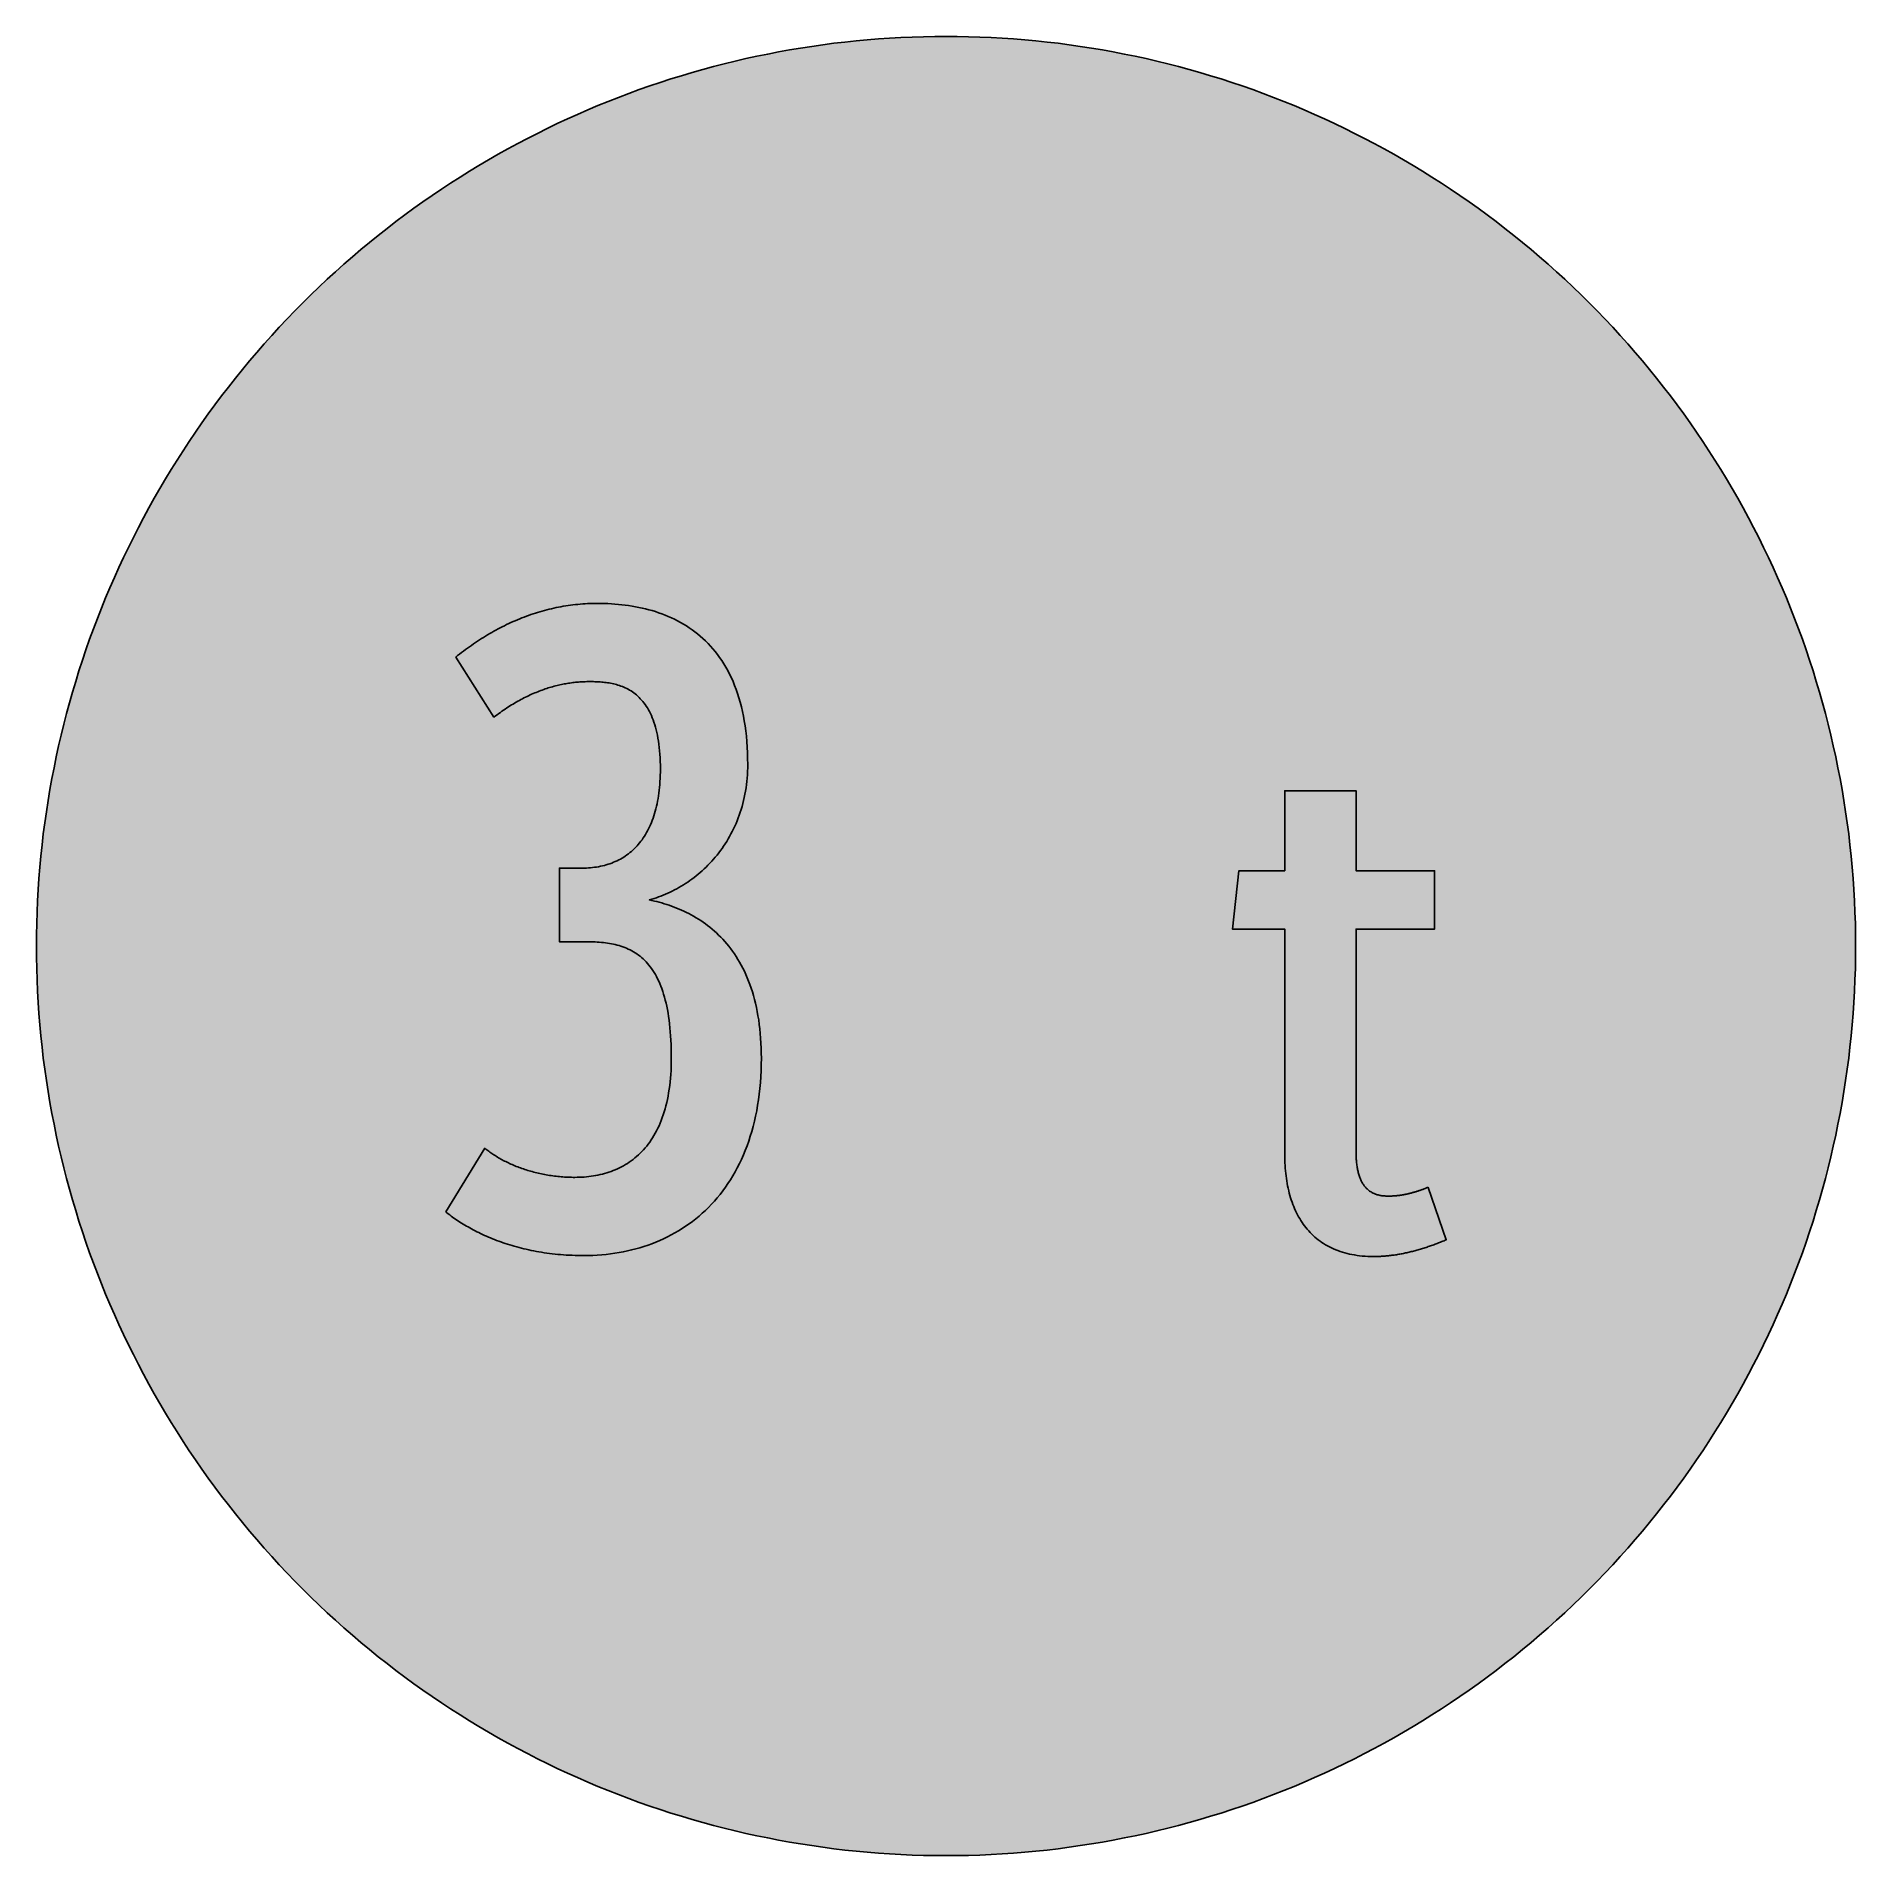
# Model space of a CAD drawing. Header units: millimetres. Extents: x 0 to 212, y 0 to 212.
import ezdxf

# ---------------------------------------------------------------- set-up
doc = ezdxf.new("R2010")
doc.units = ezdxf.units.MM

msp = doc.modelspace()

# ---------------------------------------------------------------- hatches: boundary and pattern name
for color, points in [(254, [(211.7189, 105.8869), (211.709, 107.2007), (211.6861, 108.5139), (211.6455, 109.8245), (211.5871, 111.1326), (211.5134, 112.4407), (211.4245, 113.7437), (211.3204, 115.0468), (211.201, 116.3447), (211.0638, 117.6426), (210.9114, 118.9355), (210.7413, 120.2258), (210.5584, 121.5136), (210.3577, 122.7988), (210.1418, 124.079), (209.9107, 125.3566), (209.6643, 126.6292), (209.4027, 127.8992), (209.1258, 129.1641), (208.8337, 130.4239), (208.5264, 131.6812), (208.2038, 132.936), (207.866, 134.1831), (207.5104, 135.4277), (207.1421, 136.6647), (206.7611, 137.8991), (206.3623, 139.1285), (205.9483, 140.3502), (205.5216, 141.5694), (205.0771, 142.781), (204.6199, 143.9901), (204.1474, 145.1915), (203.6623, 146.3853), (203.1619, 147.574), (202.6463, 148.7576), (202.1154, 149.9362), (201.5693, 151.1046), (201.0105, 152.2705), (200.439, 153.4262), (199.8523, 154.5768), (199.2503, 155.7198), (198.6356, 156.8577), (198.0057, 157.9855), (197.3605, 159.1081), (196.7052, 160.2232), (196.0321, 161.3281), (195.3489, 162.4279), (194.6504, 163.5176), (193.9366, 164.6022), (193.2102, 165.6766), (192.471, 166.7434), (191.7167, 167.8), (190.9521, 168.849), (190.1698, 169.8904), (189.3773, 170.9217), (188.5696, 171.9428), (187.7517, 172.9562), (186.9161, 173.9621), (186.0702, 174.9552), (185.2117, 175.9407), (184.338, 176.9161), (183.454, 177.8838), (182.5549, 178.8389), (181.643, 179.7837), (180.721, 180.7185), (179.7837, 181.643), (178.8389, 182.5549), (177.8838, 183.454), (176.9161, 184.338), (175.9407, 185.2117), (174.9552, 186.0702), (173.9621, 186.9161), (172.9562, 187.7492), (171.9428, 188.5696), (170.9217, 189.3773), (169.8904, 190.1698), (168.849, 190.9496), (167.8, 191.7167), (166.7408, 192.471), (165.6766, 193.2102), (164.6022, 193.9366), (163.5176, 194.6504), (162.4279, 195.3489), (161.3281, 196.0321), (160.2232, 196.7052), (159.1081, 197.3631), (157.9855, 198.0057), (156.8577, 198.6356), (155.7198, 199.2503), (154.5768, 199.8523), (153.4262, 200.439), (152.2705, 201.0131), (151.1046, 201.5719), (149.9362, 202.1154), (148.7576, 202.6463), (147.574, 203.1619), (146.3853, 203.6623), (145.1889, 204.15), (143.9875, 204.6199), (142.781, 205.0796), (141.5694, 205.5216), (140.3502, 205.9483), (139.1285, 206.3623), (137.8991, 206.7611), (136.6647, 207.1446), (135.4252, 207.5129), (134.1831, 207.866), (132.9334, 208.2038), (131.6812, 208.5264), (130.4239, 208.8337), (129.1641, 209.1284), (127.8966, 209.4052), (126.6292, 209.6668), (125.3541, 209.9132), (124.0765, 210.1444), (122.7963, 210.3603), (121.5136, 210.5584), (120.2258, 210.7438), (118.9355, 210.9114), (117.6401, 211.0638), (116.3447, 211.201), (115.0468, 211.3229), (113.7437, 211.4271), (112.4382, 211.516), (111.1326, 211.5896), (109.8245, 211.6455), (108.5113, 211.6861), (107.1982, 211.7115), (105.885, 211.7192), (104.5693, 211.7115), (103.2561, 211.6861), (101.9454, 211.6455), (100.6373, 211.5896), (99.3292, 211.516), (98.0262, 211.4271), (96.7232, 211.3229), (95.4253, 211.201), (94.1273, 211.0638), (92.8345, 210.9114), (91.5441, 210.7438), (90.2564, 210.5584), (88.9711, 210.3603), (87.691, 210.1444), (86.4133, 209.9132), (85.1408, 209.6668), (83.8708, 209.4052), (82.6059, 209.1284), (81.346, 208.8337), (80.0887, 208.5264), (78.834, 208.2038), (77.5868, 207.866), (76.3422, 207.5129), (75.1053, 207.1446), (73.8708, 206.7611), (72.6415, 206.3623), (71.4197, 205.9483), (70.2005, 205.5216), (68.9889, 205.0796), (67.7799, 204.6199), (66.5785, 204.15), (65.3847, 203.6623), (64.196, 203.1619), (63.0123, 202.6463), (61.8338, 202.1154), (60.6628, 201.5719), (59.4995, 201.0131), (58.3438, 200.439), (57.1932, 199.8523), (56.0502, 199.2503), (54.9123, 198.6356), (53.7845, 198.0057), (52.6618, 197.3631), (51.5468, 196.7052), (50.4419, 196.0321), (49.342, 195.3489), (48.2524, 194.6504), (47.1678, 193.9366), (46.0934, 193.2102), (45.0266, 192.471), (43.9699, 191.7167), (42.9209, 190.9496), (41.8795, 190.1698), (40.8483, 189.3773), (39.8272, 188.5696), (38.8137, 187.7492), (37.8079, 186.9161), (36.8148, 186.0702), (35.8292, 185.2117), (34.8539, 184.338), (33.8861, 183.454), (32.9311, 182.5549), (31.9862, 181.643), (31.049, 180.7185), (30.1269, 179.7837), (29.2151, 178.8389), (28.3159, 177.8838), (27.432, 176.9161), (26.5582, 175.9407), (25.6997, 174.9552), (24.8539, 173.9621), (24.0208, 172.9562), (23.2004, 171.9428), (22.3926, 170.9217), (21.6002, 169.8904), (20.8204, 168.849), (20.0533, 167.8), (19.2989, 166.7434), (18.5598, 165.6766), (17.8333, 164.6022), (17.1196, 163.5176), (16.4211, 162.4279), (15.7378, 161.3281), (15.0647, 160.2232), (14.4069, 159.1081), (13.7643, 157.9855), (13.1343, 156.8577), (12.5197, 155.7198), (11.9177, 154.5768), (11.3309, 153.4262), (10.7569, 152.2705), (10.1981, 151.1046), (9.6545, 149.9362), (9.1237, 148.7576), (8.6081, 147.574), (8.1077, 146.3853), (7.62, 145.1915), (7.1501, 143.9901), (6.6904, 142.781), (6.2484, 141.5694), (5.8217, 140.3502), (5.4077, 139.1285), (5.0089, 137.8991), (4.6253, 136.6647), (4.257, 135.4277), (3.904, 134.1831), (3.5662, 132.936), (3.2436, 131.6812), (2.9362, 130.4239), (2.6416, 129.1641), (2.3647, 127.8992), (2.1031, 126.6292), (1.8567, 125.3566), (1.6256, 124.079), (1.4097, 122.7988), (1.2116, 121.5136), (1.0262, 120.2258), (0.8585, 118.9355), (0.7061, 117.6426), (0.569, 116.3447), (0.447, 115.0468), (0.3429, 113.7437), (0.254, 112.4407), (0.1803, 111.1326), (0.1245, 109.8245), (0.0838, 108.5139), (0.0584, 107.2007), (0.0508, 105.885), (0.0584, 104.5718), (0.0838, 103.2586), (0.1245, 101.9454), (0.1803, 100.6373), (0.254, 99.3318), (0.3429, 98.0262), (0.447, 96.7232), (0.569, 95.4253), (0.7061, 94.1299), (0.8585, 92.8345), (1.0262, 91.5441), (1.2116, 90.2564), (1.4097, 88.9737), (1.6256, 87.6935), (1.8567, 86.4159), (2.1031, 85.1408), (2.3647, 83.8733), (2.6416, 82.6059), (2.9362, 81.346), (3.2436, 80.0887), (3.5662, 78.8365), (3.904, 77.5868), (4.257, 76.3448), (4.6253, 75.1053), (5.0089, 73.8708), (5.4077, 72.6415), (5.8217, 71.4197), (6.2484, 70.2005), (6.6904, 68.9889), (7.1501, 67.7824), (7.62, 66.581), (8.1077, 65.3847), (8.6081, 64.196), (9.1237, 63.0123), (9.6545, 61.8338), (10.1981, 60.6654), (10.7569, 59.4995), (11.3309, 58.3438), (11.9177, 57.1932), (12.5197, 56.0502), (13.1343, 54.9123), (13.7643, 53.7845), (14.4069, 52.6618), (15.0647, 51.5468), (15.7378, 50.4419), (16.4211, 49.342), (17.1196, 48.2524), (17.8333, 47.1678), (18.5598, 46.0934), (19.2989, 45.0291), (20.0533, 43.9699), (20.8204, 42.9209), (21.6002, 41.8795), (22.3926, 40.8483), (23.2004, 39.8272), (24.0208, 38.8137), (24.8539, 37.8079), (25.6997, 36.8148), (26.5582, 35.8292), (27.432, 34.8539), (28.3159, 33.8861), (29.2151, 32.9311), (30.1269, 31.9862), (31.049, 31.049), (31.9862, 30.1269), (32.9311, 29.2151), (33.8861, 28.3159), (34.8539, 27.432), (35.8292, 26.5582), (36.8148, 25.6997), (37.8079, 24.8539), (38.8137, 24.0182), (39.8272, 23.2004), (40.8483, 22.3926), (41.8795, 21.6002), (42.9209, 20.8178), (43.9699, 20.0533), (45.0266, 19.2989), (46.0934, 18.5598), (47.1678, 17.8333), (48.2524, 17.1196), (49.342, 16.4211), (50.4419, 15.7378), (51.5468, 15.0647), (52.6618, 14.4094), (53.7845, 13.7643), (54.9123, 13.1343), (56.0502, 12.5197), (57.1932, 11.9177), (58.3438, 11.3309), (59.4995, 10.7594), (60.6628, 10.2006), (61.8338, 9.6545), (63.0123, 9.1237), (64.196, 8.6081), (65.3847, 8.1077), (66.5785, 7.6225), (67.7799, 7.1501), (68.9889, 6.6929), (70.2005, 6.2484), (71.4197, 5.8217), (72.6415, 5.4077), (73.8708, 5.0089), (75.1053, 4.6279), (76.3422, 4.2596), (77.5868, 3.904), (78.834, 3.5662), (80.0887, 3.2436), (81.346, 2.9362), (82.6059, 2.6441), (83.8708, 2.3673), (85.1408, 2.1057), (86.4133, 1.8593), (87.691, 1.6281), (88.9711, 1.4122), (90.2564, 1.2116), (91.5441, 1.0287), (92.8345, 0.8585), (94.1273, 0.7061), (95.4253, 0.569), (96.7232, 0.4496), (98.0262, 0.3454), (99.3292, 0.2565), (100.6373, 0.1829), (101.9454, 0.1245), (103.2561, 0.0838), (104.5693, 0.061), (105.885, 0.0533), (107.1982, 0.061), (108.5113, 0.0838), (109.8245, 0.1245), (111.1326, 0.1829), (112.4382, 0.2565), (113.7437, 0.3454), (115.0468, 0.4496), (116.3447, 0.569), (117.6401, 0.7061), (118.9355, 0.8585), (120.2258, 1.0287), (121.5136, 1.2116), (122.7963, 1.4122), (124.0765, 1.6281), (125.3541, 1.8593), (126.6292, 2.1057), (127.8966, 2.3673), (129.1641, 2.6441), (130.4239, 2.9362), (131.6812, 3.2436), (132.9334, 3.5662), (134.1831, 3.904), (135.4252, 4.2596), (136.6647, 4.6279), (137.8991, 5.0089), (139.1285, 5.4077), (140.3502, 5.8217), (141.5694, 6.2484), (142.781, 6.6929), (143.9875, 7.1501), (145.1889, 7.6225), (146.3853, 8.1077), (147.574, 8.6081), (148.7576, 9.1237), (149.9362, 9.6545), (151.1046, 10.2006), (152.2705, 10.7594), (153.4262, 11.3309), (154.5768, 11.9177), (155.7198, 12.5197), (156.8577, 13.1343), (157.9855, 13.7643), (159.1081, 14.4094), (160.2232, 15.0647), (161.3281, 15.7378), (162.4279, 16.4211), (163.5176, 17.1196), (164.6022, 17.8333), (165.6766, 18.5598), (166.7408, 19.2989), (167.8, 20.0533), (168.849, 20.8178), (169.8904, 21.6002), (170.9217, 22.3926), (171.9428, 23.2004), (172.9562, 24.0182), (173.9621, 24.8539), (174.9552, 25.6997), (175.9407, 26.5582), (176.9161, 27.432), (177.8838, 28.3159), (178.8389, 29.2151), (179.7837, 30.1269), (180.721, 31.049), (181.643, 31.9862), (182.5549, 32.9311), (183.454, 33.8861), (184.338, 34.8539), (185.2117, 35.8292), (186.0702, 36.8148), (186.9161, 37.8079), (187.7517, 38.8137), (188.5696, 39.8272), (189.3773, 40.8483), (190.1698, 41.8795), (190.9521, 42.9209), (191.7167, 43.9699), (192.471, 45.0291), (193.2102, 46.0934), (193.9366, 47.1678), (194.6504, 48.2524), (195.3489, 49.342), (196.0321, 50.4419), (196.7052, 51.5468), (197.3605, 52.6618), (198.0057, 53.7845), (198.6356, 54.9123), (199.2503, 56.0502), (199.8523, 57.1932), (200.439, 58.3438), (201.0105, 59.4995), (201.5693, 60.6654), (202.1154, 61.8338), (202.6463, 63.0123), (203.1619, 64.196), (203.6623, 65.3847), (204.1474, 66.581), (204.6199, 67.7824), (205.0771, 68.9889), (205.5216, 70.2005), (205.9483, 71.4197), (206.3623, 72.6415), (206.7611, 73.8708), (207.1421, 75.1053), (207.5104, 76.3448), (207.866, 77.5868), (208.2038, 78.8365), (208.5264, 80.0887), (208.8337, 81.346), (209.1258, 82.6059), (209.4027, 83.8733), (209.6643, 85.1408), (209.9107, 86.4159), (210.1418, 87.6935), (210.3577, 88.9737), (210.5584, 90.2564), (210.7413, 91.5441), (210.9114, 92.8345), (211.0638, 94.1299), (211.201, 95.4253), (211.3204, 96.7232), (211.4245, 98.0262), (211.5134, 99.3318), (211.5871, 100.6373), (211.6455, 101.9454), (211.6861, 103.2586), (211.709, 104.5718), (211.7166, 105.885)]), (59, [(84.4021, 92.8328), (84.3966, 93.4314), (84.3813, 94.0156), (84.3559, 94.5896), (84.3204, 95.1509), (84.2772, 95.7021), (84.2239, 96.2381), (84.1604, 96.7638), (84.0892, 97.2769), (84.008, 97.7798), (83.9191, 98.2701), (83.8225, 98.7501), (83.7159, 99.2175), (83.6016, 99.6721), (83.4822, 100.1192), (83.3526, 100.5535), (83.2155, 100.9777), (83.0707, 101.3917), (82.9208, 101.793), (82.7608, 102.1867), (82.5957, 102.5677), (82.4255, 102.9411), (82.2477, 103.3018), (82.0623, 103.6549), (81.8718, 103.9978), (81.6762, 104.3305), (81.4756, 104.6531), (81.2673, 104.968), (81.0539, 105.2728), (80.8355, 105.57), (80.6145, 105.857), (80.3859, 106.1339), (80.1548, 106.4057), (79.9186, 106.6648), (79.6773, 106.9188), (79.4309, 107.1626), (79.182, 107.3988), (78.9305, 107.6274), (78.674, 107.8484), (78.4149, 108.0618), (78.1533, 108.2675), (77.8866, 108.4631), (77.6199, 108.6536), (77.3481, 108.8365), (77.0763, 109.0143), (76.7994, 109.1819), (76.5226, 109.3445), (76.2432, 109.4994), (75.9612, 109.6493), (75.6793, 109.7915), (75.3948, 109.9287), (75.1103, 110.0582), (74.8259, 110.1827), (74.5388, 110.2995), (74.2518, 110.4113), (73.9623, 110.5179), (73.6752, 110.6195), (73.3857, 110.7161), (73.0987, 110.8075), (72.8116, 110.8913), (72.5246, 110.9726), (72.2376, 111.0463), (71.9531, 111.1174), (71.6686, 111.1834), (71.3842, 111.2469), (71.6509, 111.3231), (71.9201, 111.4069), (72.1868, 111.4958), (72.4535, 111.5898), (72.7202, 111.6889), (72.9869, 111.7956), (73.2511, 111.9073), (73.5152, 112.0242), (73.7794, 112.1461), (74.041, 112.2731), (74.3026, 112.4077), (74.5617, 112.5474), (74.8182, 112.6922), (75.0748, 112.842), (75.3288, 112.997), (75.5802, 113.1595), (75.8317, 113.3272), (76.0781, 113.4974), (76.3245, 113.6752), (76.5683, 113.858), (76.8071, 114.0485), (77.0458, 114.2416), (77.2795, 114.4397), (77.5106, 114.6454), (77.7392, 114.8537), (77.9653, 115.0696), (78.1863, 115.2906), (78.4047, 115.5167), (78.6206, 115.7478), (78.8314, 115.984), (79.0397, 116.2253), (79.2429, 116.4717), (79.441, 116.7232), (79.6341, 116.9797), (79.8246, 117.2439), (80.01, 117.5106), (80.1903, 117.7823), (80.3681, 118.0592), (80.5383, 118.3437), (80.7034, 118.6307), (80.8634, 118.9228), (81.0184, 119.2225), (81.1682, 119.5248), (81.313, 119.8321), (81.4527, 120.1445), (81.5848, 120.462), (81.7118, 120.7846), (81.8312, 121.1123), (81.9455, 121.445), (82.0522, 121.7828), (82.1538, 122.1257), (82.2477, 122.4737), (82.3366, 122.8268), (82.4154, 123.1824), (82.489, 123.5456), (82.5576, 123.9114), (82.616, 124.2822), (82.6668, 124.6581), (82.7126, 125.0391), (82.7481, 125.4252), (82.7761, 125.8164), (82.7964, 126.2101), (82.8091, 126.6114), (82.8142, 127.0152), (82.8065, 127.701), (82.7888, 128.3716), (82.7557, 129.0269), (82.7126, 129.667), (82.6541, 130.2918), (82.5856, 130.9014), (82.5068, 131.4958), (82.4154, 132.0749), (82.3112, 132.6388), (82.1969, 133.1874), (82.0725, 133.7234), (81.9353, 134.2466), (81.7905, 134.7521), (81.6331, 135.2474), (81.468, 135.7274), (81.2902, 136.1923), (81.1047, 136.6444), (80.9092, 137.0863), (80.7034, 137.5105), (80.4901, 137.9245), (80.2665, 138.3259), (80.0354, 138.7145), (79.7966, 139.0904), (79.5477, 139.4536), (79.2937, 139.8041), (79.0296, 140.1445), (78.7578, 140.4722), (78.4809, 140.7871), (78.1939, 141.0919), (77.9018, 141.384), (77.6021, 141.666), (77.2973, 141.9377), (76.9849, 142.1968), (76.6674, 142.4483), (76.3422, 142.687), (76.0146, 142.9156), (75.6793, 143.1315), (75.3389, 143.3398), (74.9935, 143.5379), (74.643, 143.7284), (74.2899, 143.9062), (73.9292, 144.0764), (73.566, 144.2364), (73.2003, 144.3888), (72.8294, 144.5311), (72.4535, 144.6632), (72.0776, 144.7876), (71.6966, 144.9045), (71.313, 145.0137), (70.927, 145.1127), (70.5358, 145.2042), (70.1446, 145.288), (69.7535, 145.3667), (69.3572, 145.4353), (68.961, 145.4963), (68.5622, 145.5522), (68.1634, 145.5979), (67.7621, 145.6385), (67.3608, 145.6741), (66.9595, 145.6995), (66.5582, 145.7223), (66.1543, 145.7376), (65.753, 145.7452), (65.3517, 145.7477), (65.0596, 145.7452), (64.7675, 145.7401), (64.4779, 145.7325), (64.1883, 145.7198), (63.9013, 145.7046), (63.6143, 145.6842), (63.3298, 145.6614), (63.0428, 145.636), (62.7609, 145.6055), (62.4789, 145.575), (62.197, 145.5369), (61.9176, 145.4988), (61.6382, 145.4556), (61.3588, 145.4099), (61.0819, 145.3617), (60.8076, 145.3083), (60.5307, 145.2524), (60.259, 145.194), (59.9846, 145.1331), (59.7129, 145.067), (59.4436, 144.9984), (59.1744, 144.9273), (58.9051, 144.8537), (58.6384, 144.7775), (58.3717, 144.6962), (58.1076, 144.6124), (57.8434, 144.5285), (57.5818, 144.4396), (57.3202, 144.3457), (57.0586, 144.2517), (56.7995, 144.1552), (56.5404, 144.0536), (56.2839, 143.952), (56.0273, 143.8453), (55.7708, 143.7361), (55.5168, 143.6243), (55.2628, 143.5125), (55.0113, 143.3957), (54.7599, 143.2763), (54.5109, 143.1544), (54.262, 143.0299), (54.0156, 142.9029), (53.7693, 142.7734), (53.5229, 142.6388), (53.279, 142.5042), (53.0352, 142.367), (52.7914, 142.2298), (52.5526, 142.0876), (52.3113, 141.9428), (52.0725, 141.7955), (51.8338, 141.6456), (51.5976, 141.4958), (51.3613, 141.3408), (51.1277, 141.1859), (50.894, 141.0259), (50.6603, 140.8659), (50.4292, 140.7033), (50.2006, 140.5382), (49.9694, 140.3706), (49.7434, 140.2029), (49.5148, 140.0302), (49.2887, 139.8575), (49.0652, 139.6822), (48.8417, 139.5044), (53.2874, 132.5203), (53.4746, 132.6617), (53.6626, 132.8014), (53.8505, 132.9385), (54.036, 133.0706), (54.2239, 133.2027), (54.4093, 133.3297), (54.5948, 133.4541), (54.7802, 133.5786), (54.9631, 133.698), (55.1485, 133.8148), (55.3314, 133.9291), (55.5142, 134.0383), (55.6971, 134.1476), (55.88, 134.2542), (56.0603, 134.3584), (56.2432, 134.4574), (56.4236, 134.5565), (56.6039, 134.653), (56.7842, 134.7445), (56.962, 134.8359), (57.1424, 134.9248), (57.3202, 135.0086), (57.498, 135.0924), (57.6758, 135.1737), (57.8536, 135.2525), (58.0288, 135.3287), (58.2066, 135.3998), (58.3819, 135.4709), (58.5572, 135.542), (58.7324, 135.6081), (58.9051, 135.6716), (59.0804, 135.7325), (59.2531, 135.7935), (59.4258, 135.8494), (59.5986, 135.9052), (59.7713, 135.9586), (59.9415, 136.0094), (60.1142, 136.0576), (60.2844, 136.1059), (60.4545, 136.1491), (60.6247, 136.1923), (60.7924, 136.2329), (60.9625, 136.271), (61.1302, 136.3066), (61.2978, 136.3421), (61.4655, 136.3726), (61.6331, 136.4031), (61.7982, 136.4336), (61.9658, 136.459), (62.1309, 136.4844), (62.296, 136.5072), (62.4586, 136.5275), (62.6237, 136.5479), (62.7888, 136.5656), (62.9514, 136.5809), (63.1139, 136.5936), (63.2765, 136.6063), (63.4365, 136.6164), (63.5991, 136.6266), (63.7591, 136.6342), (63.9191, 136.6393), (64.0791, 136.6418), (64.2391, 136.6444), (64.3992, 136.6469), (64.549, 136.6469), (64.7014, 136.6444), (64.8564, 136.6418), (65.0138, 136.6393), (65.1739, 136.6342), (65.3364, 136.6266), (65.499, 136.619), (65.6641, 136.6088), (65.8317, 136.5961), (65.9994, 136.5809), (66.1695, 136.5631), (66.3397, 136.5428), (66.5099, 136.5199), (66.6826, 136.492), (66.8553, 136.4615), (67.0281, 136.4285), (67.2008, 136.3904), (67.3735, 136.3472), (67.5462, 136.3015), (67.7189, 136.2507), (67.8917, 136.1948), (68.0644, 136.1338), (68.2346, 136.0703), (68.4047, 135.9992), (68.5749, 135.923), (68.7426, 135.8417), (68.9102, 135.7528), (69.0753, 135.6589), (69.2379, 135.5573), (69.4004, 135.4506), (69.5579, 135.3388), (69.7154, 135.2169), (69.8703, 135.0899), (70.0253, 134.9553), (70.1751, 134.813), (70.3199, 134.6632), (70.4647, 134.5032), (70.6069, 134.3381), (70.7441, 134.1628), (70.8787, 133.9799), (71.0082, 133.7869), (71.1352, 133.5862), (71.2597, 133.3754), (71.3791, 133.157), (71.4934, 132.9284), (71.6026, 132.6896), (71.7093, 132.4407), (71.8109, 132.1816), (71.9049, 131.9124), (71.9963, 131.633), (72.0827, 131.3409), (72.1639, 131.0386), (72.2376, 130.7262), (72.3087, 130.4011), (72.3722, 130.0658), (72.4281, 129.7178), (72.4789, 129.3571), (72.5246, 128.9863), (72.5627, 128.6027), (72.5957, 128.204), (72.6211, 127.795), (72.6389, 127.3708), (72.6491, 126.9365), (72.6542, 126.4869), (72.6491, 126.111), (72.6415, 125.7452), (72.6288, 125.3846), (72.6084, 125.0315), (72.583, 124.6835), (72.5551, 124.3432), (72.5195, 124.0079), (72.4789, 123.6802), (72.4332, 123.3602), (72.3824, 123.0452), (72.3265, 122.7379), (72.2655, 122.4356), (72.202, 122.1384), (72.1309, 121.8489), (72.0547, 121.5669), (71.976, 121.2901), (71.8896, 121.0208), (71.8007, 120.7567), (71.7067, 120.4976), (71.6077, 120.2461), (71.5035, 120.0023), (71.3969, 119.761), (71.2851, 119.5299), (71.1683, 119.3013), (71.0463, 119.0803), (70.9219, 118.8669), (70.7923, 118.6561), (70.6603, 118.4529), (70.5231, 118.2573), (70.3809, 118.0668), (70.2361, 117.8814), (70.0862, 117.7011), (69.9338, 117.5283), (69.7763, 117.3607), (69.6163, 117.2007), (69.4512, 117.0457), (69.2836, 116.8959), (69.1109, 116.7511), (68.9356, 116.6114), (68.7553, 116.4793), (68.5749, 116.3523), (68.3895, 116.2304), (68.199, 116.1161), (68.006, 116.0069), (67.8104, 115.9027), (67.6123, 115.8037), (67.4116, 115.7097), (67.2059, 115.6208), (66.9976, 115.5395), (66.7868, 115.4633), (66.5734, 115.3922), (66.355, 115.3262), (66.1365, 115.2652), (65.913, 115.2093), (65.6895, 115.1611), (65.4609, 115.1153), (65.2323, 115.0772), (64.9986, 115.0442), (64.7624, 115.0137), (64.5262, 114.9909), (64.2849, 114.9731), (64.0436, 114.9604), (63.7972, 114.9528), (63.5508, 114.9502), (60.9064, 114.9516), (60.9064, 106.3801), (64.0814, 106.3801), (64.328, 106.3777), (64.5744, 106.3727), (64.8183, 106.3676), (65.0621, 106.3574), (65.3059, 106.3447), (65.5447, 106.3269), (65.786, 106.3066), (66.0222, 106.2838), (66.2584, 106.2558), (66.4921, 106.2228), (66.7233, 106.1847), (66.9544, 106.1441), (67.1805, 106.0983), (67.4065, 106.0475), (67.63, 105.9917), (67.851, 105.9282), (68.0695, 105.8621), (68.2854, 105.7885), (68.4987, 105.7097), (68.707, 105.6234), (68.9153, 105.5319), (69.121, 105.4354), (69.3217, 105.3287), (69.5198, 105.217), (69.7154, 105.1001), (69.9084, 104.9731), (70.0964, 104.8385), (70.2818, 104.6963), (70.4621, 104.5489), (70.6425, 104.3915), (70.8152, 104.2238), (70.9854, 104.0511), (71.153, 103.8682), (71.3156, 103.6752), (71.4756, 103.4745), (71.628, 103.2637), (71.7804, 103.0453), (71.9252, 102.8167), (72.0674, 102.5754), (72.2046, 102.3264), (72.3367, 102.0674), (72.4637, 101.7981), (72.5881, 101.5162), (72.7075, 101.2266), (72.8193, 100.9244), (72.9285, 100.6094), (73.0326, 100.2843), (73.1291, 99.949), (73.2231, 99.601), (73.3095, 99.2403), (73.3933, 98.867), (73.4695, 98.4834), (73.5406, 98.0872), (73.6041, 97.6757), (73.6651, 97.2541), (73.7184, 96.8172), (73.7641, 96.3676), (73.8073, 95.9053), (73.8429, 95.4278), (73.8708, 94.9376), (73.8937, 94.4321), (73.9115, 93.914), (73.9191, 93.3806), (73.9242, 92.8319), (73.9191, 92.3468), (73.9089, 91.8693), (73.8886, 91.4044), (73.8607, 90.9498), (73.8276, 90.5027), (73.7845, 90.0684), (73.7362, 89.6442), (73.6803, 89.2277), (73.6168, 88.8213), (73.5482, 88.425), (73.4695, 88.0389), (73.3882, 87.6605), (73.2968, 87.2947), (73.2003, 86.934), (73.0987, 86.5861), (72.9894, 86.2457), (72.8751, 85.913), (72.7532, 85.5904), (72.6262, 85.278), (72.4941, 84.9732), (72.357, 84.6785), (72.2122, 84.389), (72.0623, 84.1121), (71.9099, 83.8403), (71.7499, 83.5787), (71.5848, 83.3247), (71.4146, 83.0783), (71.2419, 82.8421), (71.0616, 82.611), (70.8787, 82.39), (70.6907, 82.1766), (70.4977, 81.9709), (70.2996, 81.7728), (70.0989, 81.5823), (69.8932, 81.3994), (69.6849, 81.2216), (69.4715, 81.0539), (69.2556, 80.8939), (69.0372, 80.739), (68.8137, 80.5917), (68.5851, 80.452), (68.3565, 80.3199), (68.1228, 80.1929), (67.8866, 80.0735), (67.6478, 79.9617), (67.4065, 79.8551), (67.1601, 79.7535), (66.9138, 79.662), (66.6648, 79.5731), (66.4108, 79.4944), (66.1568, 79.4182), (65.9028, 79.3496), (65.6438, 79.2861), (65.3847, 79.2302), (65.1205, 79.1794), (64.8589, 79.1337), (64.5922, 79.0956), (64.328, 79.06), (64.0588, 79.0321), (63.7896, 79.0092), (63.5203, 78.9915), (63.2485, 78.9788), (62.9768, 78.9711), (62.705, 78.9686), (62.5018, 78.9686), (62.2986, 78.9737), (62.0979, 78.9788), (61.8973, 78.9864), (61.6991, 78.994), (61.4985, 79.0067), (61.3004, 79.0194), (61.1048, 79.0346), (60.9092, 79.0524), (60.7136, 79.0727), (60.518, 79.0931), (60.325, 79.1185), (60.1345, 79.1439), (59.944, 79.1693), (59.7535, 79.1997), (59.5655, 79.2302), (59.3776, 79.2632), (59.1896, 79.2963), (59.0042, 79.3318), (58.8213, 79.3699), (58.6384, 79.4106), (58.4556, 79.4512), (58.2752, 79.4944), (58.0974, 79.5376), (57.9196, 79.5833), (57.7418, 79.6315), (57.5666, 79.6798), (57.3938, 79.7306), (57.2211, 79.7814), (57.0484, 79.8347), (56.8808, 79.8906), (56.7106, 79.9465), (56.5455, 80.0049), (56.3804, 80.0633), (56.2153, 80.1243), (56.0553, 80.1853), (55.8927, 80.2488), (55.7352, 80.3123), (55.5777, 80.3783), (55.4203, 80.4469), (55.2679, 80.5129), (55.1155, 80.584), (54.9631, 80.6526), (54.8157, 80.7237), (54.6684, 80.7974), (54.5211, 80.8711), (54.3789, 80.9447), (54.2366, 81.0209), (54.0969, 81.0971), (53.9572, 81.1759), (53.8226, 81.2546), (53.688, 81.3333), (53.5534, 81.4146), (53.4238, 81.4959), (53.2943, 81.5797), (53.1673, 81.661), (53.0428, 81.7448), (52.9209, 81.8312), (52.799, 81.915), (52.6821, 82.0014), (52.5653, 82.0903), (52.451, 82.1766), (52.3392, 82.2655), (52.2275, 82.3544), (47.6772, 74.9469), (47.8257, 74.8259), (47.9806, 74.7065), (48.1381, 74.5896), (48.2981, 74.4703), (48.4607, 74.3509), (48.6283, 74.234), (48.7985, 74.1147), (48.9712, 73.9978), (49.1465, 73.881), (49.3268, 73.7641), (49.5097, 73.6498), (49.6951, 73.533), (49.8856, 73.4187), (50.0786, 73.3044), (50.2742, 73.1926), (50.4723, 73.0809), (50.6755, 72.9691), (50.8787, 72.8599), (51.0896, 72.7507), (51.3004, 72.6415), (51.5163, 72.5348), (51.7347, 72.4306), (51.9557, 72.3265), (52.1792, 72.2224), (52.4078, 72.1208), (52.639, 72.0217), (52.8726, 71.9226), (53.1114, 71.8261), (53.3502, 71.7296), (53.594, 71.6356), (53.8429, 71.5442), (54.0918, 71.4527), (54.3458, 71.3664), (54.6024, 71.28), (54.8615, 71.1937), (55.1256, 71.1124), (55.3898, 71.0311), (55.659, 70.9524), (55.9333, 70.8787), (56.2077, 70.805), (56.4871, 70.7314), (56.769, 70.6628), (57.0535, 70.5968), (57.343, 70.5333), (57.6326, 70.4723), (57.9272, 70.4113), (58.2244, 70.3555), (58.5267, 70.3021), (58.8289, 70.2513), (59.1363, 70.2056), (59.4462, 70.1599), (59.7611, 70.1167), (60.0761, 70.0786), (60.3961, 70.043), (60.7187, 70.01), (61.0438, 69.9795), (61.374, 69.9541), (61.7068, 69.9313), (62.042, 69.911), (62.3799, 69.8957), (62.7202, 69.883), (63.0657, 69.8729), (63.4136, 69.8678), (63.7642, 69.8652), (64.2823, 69.8729), (64.8005, 69.8881), (65.3136, 69.9135), (65.8266, 69.9516), (66.3346, 69.9999), (66.8401, 70.0608), (67.343, 70.1294), (67.8409, 70.2107), (68.3362, 70.3021), (68.8264, 70.4063), (69.3115, 70.518), (69.7941, 70.6425), (70.2716, 70.7796), (70.7441, 70.927), (71.214, 71.0844), (71.6763, 71.2521), (72.1335, 71.4324), (72.5856, 71.6229), (73.0326, 71.8236), (73.4746, 72.0369), (73.9089, 72.263), (74.3382, 72.4967), (74.7598, 72.7456), (75.1764, 73.0021), (75.5853, 73.2714), (75.9892, 73.5533), (76.3829, 73.8454), (76.7715, 74.1477), (77.1525, 74.4626), (77.5259, 74.7878), (77.8916, 75.1256), (78.2498, 75.4761), (78.5978, 75.8368), (78.9407, 76.2076), (79.2734, 76.5912), (79.596, 76.9849), (79.9109, 77.3938), (80.2157, 77.8104), (80.5129, 78.2396), (80.7999, 78.6816), (81.0793, 79.1362), (81.346, 79.6011), (81.6051, 80.076), (81.8515, 80.5637), (82.0903, 81.0641), (82.3163, 81.5772), (82.5322, 82.1004), (82.738, 82.6364), (82.9335, 83.1825), (83.1164, 83.7413), (83.2891, 84.3128), (83.4492, 84.897), (83.5965, 85.4913), (83.7336, 86.0984), (83.8581, 86.7156), (83.9699, 87.3481), (84.0689, 87.9907), (84.1553, 88.646), (84.2289, 89.314), (84.2899, 89.9922), (84.3382, 90.6831), (84.3737, 91.3867), (84.394, 92.1029), (84.4017, 92.8319)]), (59, [(145.2989, 81.6155), (145.3007, 81.2952), (145.3058, 80.9777), (145.3185, 80.6628), (145.3337, 80.3504), (145.3566, 80.043), (145.382, 79.7357), (145.4125, 79.4334), (145.4455, 79.1362), (145.4861, 78.8391), (145.5318, 78.547), (145.5801, 78.2599), (145.6334, 77.9729), (145.6944, 77.691), (145.7579, 77.4141), (145.8265, 77.1398), (145.9001, 76.868), (145.9789, 76.6013), (146.0627, 76.3397), (146.1491, 76.0806), (146.243, 75.8266), (146.3421, 75.5752), (146.4462, 75.3288), (146.5555, 75.0875), (146.6672, 74.8487), (146.7866, 74.6176), (146.9111, 74.389), (147.0406, 74.1629), (147.1752, 73.9445), (147.3149, 73.7286), (147.4572, 73.5203), (147.607, 73.3146), (147.7645, 73.1164), (147.9245, 72.9209), (148.0896, 72.7304), (148.2598, 72.5449), (148.4376, 72.3671), (148.6179, 72.1919), (148.8059, 72.0242), (148.9989, 71.8591), (149.1945, 71.7017), (149.4003, 71.5493), (149.6085, 71.4045), (149.8219, 71.2622), (150.0429, 71.1276), (150.2664, 70.9981), (150.4975, 70.8762), (150.7338, 70.7593), (150.9776, 70.6476), (151.224, 70.5434), (151.478, 70.4444), (151.7371, 70.3529), (152.0012, 70.2666), (152.2705, 70.1878), (152.5473, 70.1142), (152.8293, 70.0481), (153.1163, 69.9872), (153.4084, 69.9364), (153.7081, 69.8881), (154.0129, 69.85), (154.3253, 69.817), (154.6403, 69.7916), (154.9629, 69.7738), (155.2905, 69.7636), (155.6258, 69.7611), (155.7604, 69.7611), (155.895, 69.7636), (156.0297, 69.7662), (156.1643, 69.7687), (156.2989, 69.7738), (156.4335, 69.7789), (156.5681, 69.7865), (156.7028, 69.7941), (156.8374, 69.8043), (156.9695, 69.8144), (157.1041, 69.8271), (157.2387, 69.8373), (157.3708, 69.8525), (157.5054, 69.8652), (157.6375, 69.8805), (157.7721, 69.8983), (157.9042, 69.916), (158.0363, 69.9338), (158.1709, 69.9516), (158.303, 69.9719), (158.435, 69.9948), (158.5697, 70.0176), (158.7017, 70.0405), (158.8338, 70.0634), (158.9659, 70.0888), (159.098, 70.1142), (159.2326, 70.1421), (159.3647, 70.17), (159.4968, 70.198), (159.6288, 70.2285), (159.7609, 70.2589), (159.893, 70.2894), (160.0251, 70.3224), (160.1546, 70.3555), (160.2867, 70.3885), (160.4188, 70.424), (160.5509, 70.4596), (160.6829, 70.4952), (160.815, 70.5333), (160.9446, 70.5714), (161.0766, 70.6095), (161.2087, 70.6501), (161.3408, 70.6882), (161.4703, 70.7314), (161.6024, 70.772), (161.7345, 70.8152), (161.864, 70.8584), (161.9961, 70.9041), (162.1282, 70.9473), (162.2577, 70.993), (162.3898, 71.0413), (162.5219, 71.087), (162.6514, 71.1352), (162.7835, 71.1835), (162.9131, 71.2343), (163.0451, 71.2826), (163.1772, 71.3334), (163.3068, 71.3867), (163.4388, 71.4375), (163.5684, 71.4908), (163.7005, 71.5442), (163.83, 71.5975), (163.9621, 71.6534), (164.0916, 71.7067), (161.9772, 77.8051), (161.8844, 77.7697), (161.7955, 77.7342), (161.7066, 77.7011), (161.6177, 77.6681), (161.5313, 77.6351), (161.4449, 77.6021), (161.3611, 77.5716), (161.2748, 77.5411), (161.1935, 77.5106), (161.1097, 77.4827), (161.0284, 77.4548), (160.9471, 77.4268), (160.8658, 77.4014), (160.7871, 77.3735), (160.7083, 77.3481), (160.6296, 77.3227), (160.5509, 77.2998), (160.4747, 77.277), (160.3985, 77.2541), (160.3223, 77.2312), (160.2486, 77.2084), (160.1749, 77.1881), (160.1013, 77.1677), (160.0276, 77.1474), (159.954, 77.1296), (159.8828, 77.1093), (159.8092, 77.0915), (159.7381, 77.0738), (159.6669, 77.0585), (159.5984, 77.0407), (159.5272, 77.0255), (159.4587, 77.0103), (159.3875, 76.995), (159.319, 76.9823), (159.2504, 76.9671), (159.1818, 76.9544), (159.1158, 76.9417), (159.0472, 76.9315), (158.9786, 76.9188), (158.9126, 76.9087), (158.8465, 76.8985), (158.7779, 76.8883), (158.7119, 76.8782), (158.6459, 76.8706), (158.5798, 76.8629), (158.5138, 76.8553), (158.4477, 76.8477), (158.3817, 76.8401), (158.3157, 76.8325), (158.2496, 76.8274), (158.1836, 76.8223), (158.1175, 76.8172), (158.0515, 76.8121), (157.9855, 76.8071), (157.9194, 76.8045), (157.8534, 76.7994), (157.7873, 76.7969), (157.7213, 76.7944), (157.6553, 76.7918), (157.5867, 76.7918), (157.5206, 76.7893), (157.4546, 76.7893), (157.386, 76.7893), (157.32, 76.7893), (157.193, 76.7893), (157.0711, 76.7944), (156.9491, 76.7994), (156.8323, 76.8096), (156.7155, 76.8223), (156.6012, 76.8375), (156.4894, 76.8553), (156.3827, 76.8756), (156.276, 76.8985), (156.1719, 76.9239), (156.0703, 76.9518), (155.9687, 76.9823), (155.8722, 77.0153), (155.7782, 77.0509), (155.6842, 77.089), (155.5953, 77.1296), (155.5064, 77.1754), (155.4201, 77.2211), (155.3362, 77.2693), (155.255, 77.3201), (155.1762, 77.3735), (155.0975, 77.4319), (155.0238, 77.4903), (154.9502, 77.5513), (154.879, 77.6148), (154.8105, 77.6808), (154.7444, 77.7494), (154.6809, 77.8231), (154.6174, 77.8967), (154.5565, 77.9729), (154.498, 78.0517), (154.4422, 78.1329), (154.3863, 78.2142), (154.3355, 78.3006), (154.2847, 78.3895), (154.2339, 78.4809), (154.1882, 78.5724), (154.1424, 78.6689), (154.0993, 78.7679), (154.0586, 78.867), (154.0205, 78.9686), (153.9824, 79.0753), (153.9469, 79.182), (153.9138, 79.2912), (153.8808, 79.4029), (153.8503, 79.5172), (153.8224, 79.6341), (153.797, 79.7509), (153.7716, 79.8728), (153.7487, 79.9973), (153.7259, 80.1218), (153.7056, 80.2488), (153.6878, 80.3783), (153.6725, 80.5104), (153.6573, 80.645), (153.6446, 80.7822), (153.6319, 80.9219), (153.6217, 81.0616), (153.6141, 81.2038), (153.6065, 81.3486), (153.6014, 81.4959), (153.5989, 81.6458), (153.5963, 81.7982), (153.5938, 81.9506), (153.5963, 107.8615), (162.741, 107.8615), (162.741, 114.6344), (153.5963, 114.6344), (153.5963, 123.9488), (145.2989, 123.9488), (145.2989, 114.6344), (139.9646, 114.6344), (139.2026, 107.8615), (145.2989, 107.8615)])]:
    msp.add_hatch(color=color).paths.add_polyline_path(points)
h = msp.add_hatch(color=22)
edge = h.paths.add_edge_path()
edge.add_line((206.4272, 105.8869), (206.4182, 107.1347))
edge.add_line((206.4182, 107.1347), (206.3953, 108.3818))
edge.add_line((206.3953, 108.3818), (206.3572, 109.6264))
edge.add_line((206.3572, 109.6264), (206.3013, 110.871))
edge.add_line((206.3013, 110.871), (206.2328, 112.1131))
edge.add_line((206.2328, 112.1131), (206.1489, 113.3526))
edge.add_line((206.1489, 113.3526), (206.0499, 114.5896))
edge.add_line((206.0499, 114.5896), (205.933, 115.824))
edge.add_line((205.933, 115.824), (205.8035, 117.0534))
edge.add_line((205.8035, 117.0534), (205.6587, 118.2827))
edge.add_line((205.6587, 118.2827), (205.4987, 119.5095))
edge.add_line((205.4987, 119.5095), (205.3234, 120.7313))
edge.add_line((205.3234, 120.7313), (205.1355, 121.953))
edge.add_line((205.1355, 121.953), (204.9297, 123.1697))
edge.add_line((204.9297, 123.1697), (204.7113, 124.3813))
edge.add_line((204.7113, 124.3813), (204.4776, 125.5928))
edge.add_line((204.4776, 125.5928), (204.2287, 126.7968))
edge.add_line((204.2287, 126.7968), (203.9645, 128.0008))
edge.add_line((203.9645, 128.0008), (203.6877, 129.1971))
edge.add_line((203.6877, 129.1971), (203.393, 130.3934))
edge.add_line((203.393, 130.3934), (203.0882, 131.5822))
edge.add_line((203.0882, 131.5822), (202.7657, 132.7683))
edge.add_line((202.7657, 132.7683), (202.4304, 133.9494))
edge.add_line((202.4304, 133.9494), (202.0799, 135.1255))
edge.add_line((202.0799, 135.1255), (201.7166, 136.2989))
edge.add_line((201.7166, 136.2989), (201.3382, 137.4648))
edge.add_line((201.3382, 137.4648), (200.9445, 138.6281))
edge.add_line((200.9445, 138.6281), (200.5381, 139.7864))
edge.add_line((200.5381, 139.7864), (200.119, 140.937))
edge.add_line((200.119, 140.937), (199.6846, 142.0851))
edge.add_line((199.6846, 142.0851), (199.2351, 143.2255))
edge.add_line((199.2351, 143.2255), (198.7728, 144.3609))
edge.add_line((198.7728, 144.3609), (198.2978, 145.4912))
edge.add_line((198.2978, 145.4912), (197.8076, 146.6139))
edge.add_line((197.8076, 146.6139), (197.3047, 147.734))
edge.add_line((197.3047, 147.734), (196.7865, 148.844))
edge.add_line((196.7865, 148.844), (196.2556, 149.9514))
edge.add_line((196.2556, 149.9514), (195.7121, 151.0513))
edge.add_line((195.7121, 151.0513), (195.1533, 152.1435))
edge.add_line((195.1533, 152.1435), (194.5818, 153.2306))
edge.add_line((194.5818, 153.2306), (193.9976, 154.3101))
edge.add_line((193.9976, 154.3101), (193.4007, 155.382))
edge.add_line((193.4007, 155.382), (192.7885, 156.4462))
edge.add_line((192.7885, 156.4462), (192.1637, 157.5054))
edge.add_line((192.1637, 157.5054), (191.5262, 158.557))
edge.add_line((191.5262, 158.557), (190.8759, 159.6009))
edge.add_line((190.8759, 159.6009), (190.2104, 160.6372))
edge.add_line((190.2104, 160.6372), (189.5348, 161.6659))
edge.add_line((189.5348, 161.6659), (188.8439, 162.687))
edge.add_line((188.8439, 162.687), (188.1429, 163.7005))
edge.add_line((188.1429, 163.7005), (187.4266, 164.7038))
edge.add_line((187.4266, 164.7038), (186.6976, 165.702))
edge.add_line((186.6976, 165.702), (185.9559, 166.69))
edge.add_line((185.9559, 166.69), (185.2041, 167.6705))
edge.add_line((185.2041, 167.6705), (184.437, 168.6408))
edge.add_line((184.437, 168.6408), (183.6572, 169.6034))
edge.add_line((183.6572, 169.6034), (182.8673, 170.5585))
edge.add_line((182.8673, 170.5585), (182.0621, 171.5033))
edge.add_line((182.0621, 171.5033), (181.2468, 172.4381))
edge.add_line((181.2468, 172.4381), (180.4162, 173.3652))
edge.add_line((180.4162, 173.3652), (179.5755, 174.2846))
edge.add_line((179.5755, 174.2846), (178.722, 175.1914))
edge.add_line((178.722, 175.1914), (177.8559, 176.0906))
edge.add_line((177.8559, 176.0906), (176.9796, 176.9796))
edge.add_line((176.9796, 176.9796), (176.0906, 177.8559))
edge.add_line((176.0906, 177.8559), (175.1914, 178.722))
edge.add_line((175.1914, 178.722), (174.2846, 179.5755))
edge.add_line((174.2846, 179.5755), (173.3652, 180.4162))
edge.add_line((173.3652, 180.4162), (172.4381, 181.2442))
edge.add_line((172.4381, 181.2442), (171.5033, 182.0621))
edge.add_line((171.5033, 182.0621), (170.5585, 182.8648))
edge.add_line((170.5585, 182.8648), (169.6034, 183.6572))
edge.add_line((169.6034, 183.6572), (168.6408, 184.437))
edge.add_line((168.6408, 184.437), (167.6705, 185.2041))
edge.add_line((167.6705, 185.2041), (166.69, 185.9559))
edge.add_line((166.69, 185.9559), (165.702, 186.6976))
edge.add_line((165.702, 186.6976), (164.7038, 187.4266))
edge.add_line((164.7038, 187.4266), (163.7005, 188.1429))
edge.add_line((163.7005, 188.1429), (162.687, 188.8439))
edge.add_line((162.687, 188.8439), (161.6659, 189.5348))
edge.add_line((161.6659, 189.5348), (160.6372, 190.2104))
edge.add_line((160.6372, 190.2104), (159.6009, 190.8759))
edge.add_line((159.6009, 190.8759), (158.557, 191.5262))
edge.add_line((158.557, 191.5262), (157.5054, 192.1637))
edge.add_line((157.5054, 192.1637), (156.4462, 192.7885))
edge.add_line((156.4462, 192.7885), (155.382, 193.4007))
edge.add_line((155.382, 193.4007), (154.3075, 193.9976))
edge.add_line((154.3075, 193.9976), (153.228, 194.5818))
edge.add_line((153.228, 194.5818), (152.1435, 195.1533))
edge.add_line((152.1435, 195.1533), (151.0487, 195.7121))
edge.add_line((151.0487, 195.7121), (149.9514, 196.2556))
edge.add_line((149.9514, 196.2556), (148.844, 196.7865))
edge.add_line((148.844, 196.7865), (147.734, 197.3047))
edge.add_line((147.734, 197.3047), (146.6139, 197.8076))
edge.add_line((146.6139, 197.8076), (145.4912, 198.2978))
edge.add_line((145.4912, 198.2978), (144.3609, 198.7728))
edge.add_line((144.3609, 198.7728), (143.2255, 199.2351))
edge.add_line((143.2255, 199.2351), (142.0825, 199.6846))
edge.add_line((142.0825, 199.6846), (140.937, 200.119))
edge.add_line((140.937, 200.119), (139.7838, 200.5406))
edge.add_line((139.7838, 200.5406), (138.6281, 200.947))
edge.add_line((138.6281, 200.947), (137.4648, 201.3382))
edge.add_line((137.4648, 201.3382), (136.2989, 201.7166))
edge.add_line((136.2989, 201.7166), (135.1255, 202.0824))
edge.add_line((135.1255, 202.0824), (133.9494, 202.4304))
edge.add_line((133.9494, 202.4304), (132.7683, 202.7657))
edge.add_line((132.7683, 202.7657), (131.5822, 203.0882))
edge.add_line((131.5822, 203.0882), (130.3909, 203.3956))
edge.add_line((130.3909, 203.3956), (129.1971, 203.6877))
edge.add_line((129.1971, 203.6877), (127.9982, 203.9645))
edge.add_line((127.9982, 203.9645), (126.7968, 204.2287))
edge.add_line((126.7968, 204.2287), (125.5903, 204.4776))
edge.add_line((125.5903, 204.4776), (124.3813, 204.7113))
edge.add_line((124.3813, 204.7113), (123.1671, 204.9323))
edge.add_line((123.1671, 204.9323), (121.9505, 205.1355))
edge.add_line((121.9505, 205.1355), (120.7313, 205.326))
edge.add_line((120.7313, 205.326), (119.5095, 205.5012))
edge.add_line((119.5095, 205.5012), (118.2827, 205.6613))
edge.add_line((118.2827, 205.6613), (117.0534, 205.806))
edge.add_line((117.0534, 205.806), (115.8215, 205.9356))
edge.add_line((115.8215, 205.9356), (114.587, 206.0499))
edge.add_line((114.587, 206.0499), (113.35, 206.1489))
edge.add_line((113.35, 206.1489), (112.1105, 206.2353))
edge.add_line((112.1105, 206.2353), (110.871, 206.3039))
edge.add_line((110.871, 206.3039), (109.6264, 206.3572))
edge.add_line((109.6264, 206.3572), (108.3818, 206.3953))
edge.add_line((108.3818, 206.3953), (107.1347, 206.4207))
edge.add_line((107.1347, 206.4207), (105.885, 206.4283))
edge.add_line((105.885, 206.4283), (104.6353, 206.4207))
edge.add_line((104.6353, 206.4207), (103.3882, 206.3953))
edge.add_line((103.3882, 206.3953), (102.1436, 206.3572))
edge.add_line((102.1436, 206.3572), (100.899, 206.3039))
edge.add_line((100.899, 206.3039), (99.6569, 206.2353))
edge.add_line((99.6569, 206.2353), (98.4174, 206.1489))
edge.add_line((98.4174, 206.1489), (97.1804, 206.0499))
edge.add_line((97.1804, 206.0499), (95.946, 205.9356))
edge.add_line((95.946, 205.9356), (94.7166, 205.806))
edge.add_line((94.7166, 205.806), (93.4872, 205.6613))
edge.add_line((93.4872, 205.6613), (92.2604, 205.5012))
edge.add_line((92.2604, 205.5012), (91.0387, 205.326))
edge.add_line((91.0387, 205.326), (89.8169, 205.1355))
edge.add_line((89.8169, 205.1355), (88.6003, 204.9323))
edge.add_line((88.6003, 204.9323), (87.3887, 204.7113))
edge.add_line((87.3887, 204.7113), (86.1771, 204.4776))
edge.add_line((86.1771, 204.4776), (84.9732, 204.2287))
edge.add_line((84.9732, 204.2287), (83.7692, 203.9645))
edge.add_line((83.7692, 203.9645), (82.5729, 203.6877))
edge.add_line((82.5729, 203.6877), (81.3765, 203.3956))
edge.add_line((81.3765, 203.3956), (80.1878, 203.0882))
edge.add_line((80.1878, 203.0882), (79.0016, 202.7657))
edge.add_line((79.0016, 202.7657), (77.8205, 202.4304))
edge.add_line((77.8205, 202.4304), (76.6445, 202.0824))
edge.add_line((76.6445, 202.0824), (75.471, 201.7166))
edge.add_line((75.471, 201.7166), (74.3052, 201.3382))
edge.add_line((74.3052, 201.3382), (73.1418, 200.947))
edge.add_line((73.1418, 200.947), (71.9836, 200.5406))
edge.add_line((71.9836, 200.5406), (70.833, 200.119))
edge.add_line((70.833, 200.119), (69.6849, 199.6846))
edge.add_line((69.6849, 199.6846), (68.5444, 199.2351))
edge.add_line((68.5444, 199.2351), (67.4091, 198.7728))
edge.add_line((67.4091, 198.7728), (66.2788, 198.2978))
edge.add_line((66.2788, 198.2978), (65.1561, 197.8076))
edge.add_line((65.1561, 197.8076), (64.0359, 197.3047))
edge.add_line((64.0359, 197.3047), (62.926, 196.7865))
edge.add_line((62.926, 196.7865), (61.8185, 196.2556))
edge.add_line((61.8185, 196.2556), (60.7187, 195.7121))
edge.add_line((60.7187, 195.7121), (59.6265, 195.1533))
edge.add_line((59.6265, 195.1533), (58.5394, 194.5818))
edge.add_line((58.5394, 194.5818), (57.4599, 193.9976))
edge.add_line((57.4599, 193.9976), (56.388, 193.4007))
edge.add_line((56.388, 193.4007), (55.3237, 192.7885))
edge.add_line((55.3237, 192.7885), (54.2646, 192.1637))
edge.add_line((54.2646, 192.1637), (53.213, 191.5262))
edge.add_line((53.213, 191.5262), (52.1691, 190.8759))
edge.add_line((52.1691, 190.8759), (51.1327, 190.2104))
edge.add_line((51.1327, 190.2104), (50.104, 189.5348))
edge.add_line((50.104, 189.5348), (49.083, 188.8439))
edge.add_line((49.083, 188.8439), (48.0695, 188.1429))
edge.add_line((48.0695, 188.1429), (47.0662, 187.4266))
edge.add_line((47.0662, 187.4266), (46.068, 186.6976))
edge.add_line((46.068, 186.6976), (45.0799, 185.9559))
edge.add_line((45.0799, 185.9559), (44.0995, 185.2041))
edge.add_line((44.0995, 185.2041), (43.1292, 184.437))
edge.add_line((43.1292, 184.437), (42.1665, 183.6572))
edge.add_line((42.1665, 183.6572), (41.2115, 182.8648))
edge.add_line((41.2115, 182.8648), (40.2666, 182.0621))
edge.add_line((40.2666, 182.0621), (39.3319, 181.2442))
edge.add_line((39.3319, 181.2442), (38.4048, 180.4162))
edge.add_line((38.4048, 180.4162), (37.4853, 179.5755))
edge.add_line((37.4853, 179.5755), (36.5785, 178.722))
edge.add_line((36.5785, 178.722), (35.6794, 177.8559))
edge.add_line((35.6794, 177.8559), (34.7904, 176.9796))
edge.add_line((34.7904, 176.9796), (33.9141, 176.0906))
edge.add_line((33.9141, 176.0906), (33.0479, 175.1914))
edge.add_line((33.0479, 175.1914), (32.1945, 174.2846))
edge.add_line((32.1945, 174.2846), (31.3538, 173.3652))
edge.add_line((31.3538, 173.3652), (30.5257, 172.4381))
edge.add_line((30.5257, 172.4381), (29.7078, 171.5033))
edge.add_line((29.7078, 171.5033), (28.9052, 170.5585))
edge.add_line((28.9052, 170.5585), (28.1127, 169.6034))
edge.add_line((28.1127, 169.6034), (27.3329, 168.6408))
edge.add_line((27.3329, 168.6408), (26.5659, 167.6705))
edge.add_line((26.5659, 167.6705), (25.814, 166.69))
edge.add_line((25.814, 166.69), (25.0723, 165.702))
edge.add_line((25.0723, 165.702), (24.3434, 164.7038))
edge.add_line((24.3434, 164.7038), (23.6271, 163.7005))
edge.add_line((23.6271, 163.7005), (22.926, 162.687))
edge.add_line((22.926, 162.687), (22.2352, 161.6659))
edge.add_line((22.2352, 161.6659), (21.5595, 160.6372))
edge.add_line((21.5595, 160.6372), (20.894, 159.6009))
edge.add_line((20.894, 159.6009), (20.2438, 158.557))
edge.add_line((20.2438, 158.557), (19.6063, 157.5054))
edge.add_line((19.6063, 157.5054), (18.9814, 156.4462))
edge.add_line((18.9814, 156.4462), (18.3693, 155.382))
edge.add_line((18.3693, 155.382), (17.7724, 154.3101))
edge.add_line((17.7724, 154.3101), (17.1882, 153.2306))
edge.add_line((17.1882, 153.2306), (16.6167, 152.1435))
edge.add_line((16.6167, 152.1435), (16.0579, 151.0513))
edge.add_line((16.0579, 151.0513), (15.5143, 149.9514))
edge.add_line((15.5143, 149.9514), (14.9835, 148.844))
edge.add_line((14.9835, 148.844), (14.4653, 147.734))
edge.add_line((14.4653, 147.734), (13.9624, 146.6139))
edge.add_line((13.9624, 146.6139), (13.4722, 145.4912))
edge.add_line((13.4722, 145.4912), (12.9972, 144.3609))
edge.add_line((12.9972, 144.3609), (12.5349, 143.2255))
edge.add_line((12.5349, 143.2255), (12.0853, 142.0851))
edge.add_line((12.0853, 142.0851), (11.651, 140.937))
edge.add_line((11.651, 140.937), (11.2293, 139.7864))
edge.add_line((11.2293, 139.7864), (10.8229, 138.6281))
edge.add_line((10.8229, 138.6281), (10.4318, 137.4648))
edge.add_line((10.4318, 137.4648), (10.0533, 136.2989))
edge.add_line((10.0533, 136.2989), (9.6876, 135.1255))
edge.add_line((9.6876, 135.1255), (9.3396, 133.9494))
edge.add_line((9.3396, 133.9494), (9.0043, 132.7683))
edge.add_line((9.0043, 132.7683), (8.6817, 131.5822))
edge.add_line((8.6817, 131.5822), (8.3744, 130.3934))
edge.add_line((8.3744, 130.3934), (8.0823, 129.1971))
edge.add_line((8.0823, 129.1971), (7.8054, 128.0008))
edge.add_line((7.8054, 128.0008), (7.5413, 126.7968))
edge.add_line((7.5413, 126.7968), (7.2923, 125.5928))
edge.add_line((7.2923, 125.5928), (7.0587, 124.3813))
edge.add_line((7.0587, 124.3813), (6.8377, 123.1697))
edge.add_line((6.8377, 123.1697), (6.6345, 121.953))
edge.add_line((6.6345, 121.953), (6.444, 120.7313))
edge.add_line((6.444, 120.7313), (6.2687, 119.5095))
edge.add_line((6.2687, 119.5095), (6.1087, 118.2827))
edge.add_line((6.1087, 118.2827), (5.9639, 117.0534))
edge.add_line((5.9639, 117.0534), (5.8344, 115.824))
edge.add_line((5.8344, 115.824), (5.7201, 114.5896))
edge.add_line((5.7201, 114.5896), (5.621, 113.3526))
edge.add_line((5.621, 113.3526), (5.5347, 112.1131))
edge.add_line((5.5347, 112.1131), (5.4661, 110.871))
edge.add_line((5.4661, 110.871), (5.4127, 109.6264))
edge.add_line((5.4127, 109.6264), (5.3746, 108.3818))
edge.add_line((5.3746, 108.3818), (5.3492, 107.1347))
edge.add_line((5.3492, 107.1347), (5.3416, 105.885))
edge.add_line((5.3416, 105.885), (5.3492, 104.6353))
edge.add_line((5.3492, 104.6353), (5.3746, 103.3882))
edge.add_line((5.3746, 103.3882), (5.4127, 102.1436))
edge.add_line((5.4127, 102.1436), (5.4661, 100.899))
edge.add_line((5.4661, 100.899), (5.5347, 99.6594))
edge.add_line((5.5347, 99.6594), (5.621, 98.4199))
edge.add_line((5.621, 98.4199), (5.7201, 97.1829))
edge.add_line((5.7201, 97.1829), (5.8344, 95.9485))
edge.add_line((5.8344, 95.9485), (5.9639, 94.7166))
edge.add_line((5.9639, 94.7166), (6.1087, 93.4872))
edge.add_line((6.1087, 93.4872), (6.2687, 92.2604))
edge.add_line((6.2687, 92.2604), (6.444, 91.0387))
edge.add_line((6.444, 91.0387), (6.6345, 89.8195))
edge.add_line((6.6345, 89.8195), (6.8377, 88.6028))
edge.add_line((6.8377, 88.6028), (7.0587, 87.3887))
edge.add_line((7.0587, 87.3887), (7.2923, 86.1797))
edge.add_line((7.2923, 86.1797), (7.5413, 84.9732))
edge.add_line((7.5413, 84.9732), (7.8054, 83.7717))
edge.add_line((7.8054, 83.7717), (8.0823, 82.5729))
edge.add_line((8.0823, 82.5729), (8.3744, 81.3791))
edge.add_line((8.3744, 81.3791), (8.6817, 80.1878))
edge.add_line((8.6817, 80.1878), (9.0043, 79.0016))
edge.add_line((9.0043, 79.0016), (9.3396, 77.8205))
edge.add_line((9.3396, 77.8205), (9.6876, 76.6445))
edge.add_line((9.6876, 76.6445), (10.0533, 75.471))
edge.add_line((10.0533, 75.471), (10.4318, 74.3052))
edge.add_line((10.4318, 74.3052), (10.8229, 73.1418))
edge.add_line((10.8229, 73.1418), (11.2293, 71.9861))
edge.add_line((11.2293, 71.9861), (11.651, 70.833))
edge.add_line((11.651, 70.833), (12.0853, 69.6874))
edge.add_line((12.0853, 69.6874), (12.5349, 68.5444))
edge.add_line((12.5349, 68.5444), (12.9972, 67.4091))
edge.add_line((12.9972, 67.4091), (13.4722, 66.2788))
edge.add_line((13.4722, 66.2788), (13.9624, 65.1561))
edge.add_line((13.9624, 65.1561), (14.4653, 64.0359))
edge.add_line((14.4653, 64.0359), (14.9835, 62.926))
edge.add_line((14.9835, 62.926), (15.5143, 61.8185))
edge.add_line((15.5143, 61.8185), (16.0579, 60.7212))
edge.add_line((16.0579, 60.7212), (16.6167, 59.6265))
edge.add_line((16.6167, 59.6265), (17.1882, 58.5419))
edge.add_line((17.1882, 58.5419), (17.7724, 57.4624))
edge.add_line((17.7724, 57.4624), (18.3693, 56.388))
edge.add_line((18.3693, 56.388), (18.9814, 55.3237))
edge.add_line((18.9814, 55.3237), (19.6063, 54.2646))
edge.add_line((19.6063, 54.2646), (20.2438, 53.213))
edge.add_line((20.2438, 53.213), (20.894, 52.1691))
edge.add_line((20.894, 52.1691), (21.5595, 51.1327))
edge.add_line((21.5595, 51.1327), (22.2352, 50.104))
edge.add_line((22.2352, 50.104), (22.926, 49.083))
edge.add_line((22.926, 49.083), (23.6271, 48.0695))
edge.add_line((23.6271, 48.0695), (24.3434, 47.0662))
edge.add_line((24.3434, 47.0662), (25.0723, 46.068))
edge.add_line((25.0723, 46.068), (25.814, 45.0799))
edge.add_line((25.814, 45.0799), (26.5659, 44.0995))
edge.add_line((26.5659, 44.0995), (27.3329, 43.1292))
edge.add_line((27.3329, 43.1292), (28.1127, 42.1665))
edge.add_line((28.1127, 42.1665), (28.9052, 41.2115))
edge.add_line((28.9052, 41.2115), (29.7078, 40.2666))
edge.add_line((29.7078, 40.2666), (30.5257, 39.3319))
edge.add_line((30.5257, 39.3319), (31.3538, 38.4048))
edge.add_line((31.3538, 38.4048), (32.1945, 37.4853))
edge.add_line((32.1945, 37.4853), (33.0479, 36.5785))
edge.add_line((33.0479, 36.5785), (33.9141, 35.6794))
edge.add_line((33.9141, 35.6794), (34.7904, 34.7904))
edge.add_line((34.7904, 34.7904), (35.6794, 33.9141))
edge.add_line((35.6794, 33.9141), (36.5785, 33.0479))
edge.add_line((36.5785, 33.0479), (37.4853, 32.1945))
edge.add_line((37.4853, 32.1945), (38.4048, 31.3538))
edge.add_line((38.4048, 31.3538), (39.3319, 30.5232))
edge.add_line((39.3319, 30.5232), (40.2666, 29.7078))
edge.add_line((40.2666, 29.7078), (41.2115, 28.9027))
edge.add_line((41.2115, 28.9027), (42.1665, 28.1127))
edge.add_line((42.1665, 28.1127), (43.1292, 27.3329))
edge.add_line((43.1292, 27.3329), (44.0995, 26.5659))
edge.add_line((44.0995, 26.5659), (45.0799, 25.814))
edge.add_line((45.0799, 25.814), (46.068, 25.0723))
edge.add_line((46.068, 25.0723), (47.0662, 24.3434))
edge.add_line((47.0662, 24.3434), (48.0695, 23.6271))
edge.add_line((48.0695, 23.6271), (49.083, 22.926))
edge.add_line((49.083, 22.926), (50.104, 22.2352))
edge.add_line((50.104, 22.2352), (51.1327, 21.5595))
edge.add_line((51.1327, 21.5595), (52.1691, 20.894))
edge.add_line((52.1691, 20.894), (53.213, 20.2438))
edge.add_line((53.213, 20.2438), (54.2646, 19.6063))
edge.add_line((54.2646, 19.6063), (55.3237, 18.9814))
edge.add_line((55.3237, 18.9814), (56.388, 18.3693))
edge.add_line((56.388, 18.3693), (57.4599, 17.7724))
edge.add_line((57.4599, 17.7724), (58.5394, 17.1882))
edge.add_line((58.5394, 17.1882), (59.6265, 16.6167))
edge.add_line((59.6265, 16.6167), (60.7187, 16.0579))
edge.add_line((60.7187, 16.0579), (61.8185, 15.5143))
edge.add_line((61.8185, 15.5143), (62.926, 14.9835))
edge.add_line((62.926, 14.9835), (64.0359, 14.4653))
edge.add_line((64.0359, 14.4653), (65.1561, 13.9624))
edge.add_line((65.1561, 13.9624), (66.2788, 13.4722))
edge.add_line((66.2788, 13.4722), (67.4091, 12.9972))
edge.add_line((67.4091, 12.9972), (68.5444, 12.5349))
edge.add_line((68.5444, 12.5349), (69.6849, 12.0853))
edge.add_line((69.6849, 12.0853), (70.833, 11.651))
edge.add_line((70.833, 11.651), (71.9836, 11.2319))
edge.add_line((71.9836, 11.2319), (73.1418, 10.8255))
edge.add_line((73.1418, 10.8255), (74.3052, 10.4318))
edge.add_line((74.3052, 10.4318), (75.471, 10.0533))
edge.add_line((75.471, 10.0533), (76.6445, 9.6901))
edge.add_line((76.6445, 9.6901), (77.8205, 9.3396))
edge.add_line((77.8205, 9.3396), (79.0016, 9.0043))
edge.add_line((79.0016, 9.0043), (80.1878, 8.6817))
edge.add_line((80.1878, 8.6817), (81.3765, 8.3769))
edge.add_line((81.3765, 8.3769), (82.5729, 8.0823))
edge.add_line((82.5729, 8.0823), (83.7692, 7.8054))
edge.add_line((83.7692, 7.8054), (84.9732, 7.5413))
edge.add_line((84.9732, 7.5413), (86.1771, 7.2923))
edge.add_line((86.1771, 7.2923), (87.3887, 7.0587))
edge.add_line((87.3887, 7.0587), (88.6003, 6.8402))
edge.add_line((88.6003, 6.8402), (89.8169, 6.6345))
edge.add_line((89.8169, 6.6345), (91.0387, 6.4465))
edge.add_line((91.0387, 6.4465), (92.2604, 6.2713))
edge.add_line((92.2604, 6.2713), (93.4872, 6.1112))
edge.add_line((93.4872, 6.1112), (94.7166, 5.9665))
edge.add_line((94.7166, 5.9665), (95.946, 5.8369))
edge.add_line((95.946, 5.8369), (97.1804, 5.7201))
edge.add_line((97.1804, 5.7201), (98.4174, 5.621))
edge.add_line((98.4174, 5.621), (99.6569, 5.5372))
edge.add_line((99.6569, 5.5372), (100.899, 5.4686))
edge.add_line((100.899, 5.4686), (102.1436, 5.4127))
edge.add_line((102.1436, 5.4127), (103.3882, 5.3746))
edge.add_line((103.3882, 5.3746), (104.6353, 5.3518))
edge.add_line((104.6353, 5.3518), (105.885, 5.3442))
edge.add_line((105.885, 5.3442), (107.1347, 5.3518))
edge.add_line((107.1347, 5.3518), (108.3818, 5.3746))
edge.add_line((108.3818, 5.3746), (109.6264, 5.4127))
edge.add_line((109.6264, 5.4127), (110.871, 5.4686))
edge.add_line((110.871, 5.4686), (112.1105, 5.5372))
edge.add_line((112.1105, 5.5372), (113.35, 5.621))
edge.add_line((113.35, 5.621), (114.587, 5.7201))
edge.add_line((114.587, 5.7201), (115.8215, 5.8369))
edge.add_line((115.8215, 5.8369), (117.0534, 5.9665))
edge.add_line((117.0534, 5.9665), (118.2827, 6.1112))
edge.add_line((118.2827, 6.1112), (119.5095, 6.2713))
edge.add_line((119.5095, 6.2713), (120.7313, 6.4465))
edge.add_line((120.7313, 6.4465), (121.9505, 6.6345))
edge.add_line((121.9505, 6.6345), (123.1671, 6.8402))
edge.add_line((123.1671, 6.8402), (124.3813, 7.0587))
edge.add_line((124.3813, 7.0587), (125.5903, 7.2923))
edge.add_line((125.5903, 7.2923), (126.7968, 7.5413))
edge.add_line((126.7968, 7.5413), (127.9982, 7.8054))
edge.add_line((127.9982, 7.8054), (129.1971, 8.0823))
edge.add_line((129.1971, 8.0823), (130.3909, 8.3769))
edge.add_line((130.3909, 8.3769), (131.5822, 8.6817))
edge.add_line((131.5822, 8.6817), (132.7683, 9.0043))
edge.add_line((132.7683, 9.0043), (133.9494, 9.3396))
edge.add_line((133.9494, 9.3396), (135.1255, 9.6901))
edge.add_line((135.1255, 9.6901), (136.2989, 10.0533))
edge.add_line((136.2989, 10.0533), (137.4648, 10.4318))
edge.add_line((137.4648, 10.4318), (138.6281, 10.8255))
edge.add_line((138.6281, 10.8255), (139.7838, 11.2319))
edge.add_line((139.7838, 11.2319), (140.937, 11.651))
edge.add_line((140.937, 11.651), (142.0825, 12.0853))
edge.add_line((142.0825, 12.0853), (143.2255, 12.5349))
edge.add_line((143.2255, 12.5349), (144.3609, 12.9972))
edge.add_line((144.3609, 12.9972), (145.4912, 13.4722))
edge.add_line((145.4912, 13.4722), (146.6139, 13.9624))
edge.add_line((146.6139, 13.9624), (147.734, 14.4653))
edge.add_line((147.734, 14.4653), (148.844, 14.9835))
edge.add_line((148.844, 14.9835), (149.9514, 15.5143))
edge.add_line((149.9514, 15.5143), (151.0487, 16.0579))
edge.add_line((151.0487, 16.0579), (152.1435, 16.6167))
edge.add_line((152.1435, 16.6167), (153.228, 17.1882))
edge.add_line((153.228, 17.1882), (154.3075, 17.7724))
edge.add_line((154.3075, 17.7724), (155.382, 18.3693))
edge.add_line((155.382, 18.3693), (156.4462, 18.9814))
edge.add_line((156.4462, 18.9814), (157.5054, 19.6063))
edge.add_line((157.5054, 19.6063), (158.557, 20.2438))
edge.add_line((158.557, 20.2438), (159.6009, 20.894))
edge.add_line((159.6009, 20.894), (160.6372, 21.5595))
edge.add_line((160.6372, 21.5595), (161.6659, 22.2352))
edge.add_line((161.6659, 22.2352), (162.687, 22.926))
edge.add_line((162.687, 22.926), (163.7005, 23.6271))
edge.add_line((163.7005, 23.6271), (164.7038, 24.3434))
edge.add_line((164.7038, 24.3434), (165.702, 25.0723))
edge.add_line((165.702, 25.0723), (166.69, 25.814))
edge.add_line((166.69, 25.814), (167.6705, 26.5659))
edge.add_line((167.6705, 26.5659), (168.6408, 27.3329))
edge.add_line((168.6408, 27.3329), (169.6034, 28.1127))
edge.add_line((169.6034, 28.1127), (170.5585, 28.9027))
edge.add_line((170.5585, 28.9027), (171.5033, 29.7078))
edge.add_line((171.5033, 29.7078), (172.4381, 30.5232))
edge.add_line((172.4381, 30.5232), (173.3652, 31.3538))
edge.add_line((173.3652, 31.3538), (174.2846, 32.1945))
edge.add_line((174.2846, 32.1945), (175.1914, 33.0479))
edge.add_line((175.1914, 33.0479), (176.0906, 33.9141))
edge.add_line((176.0906, 33.9141), (176.9796, 34.7904))
edge.add_line((176.9796, 34.7904), (177.8559, 35.6794))
edge.add_line((177.8559, 35.6794), (178.722, 36.5785))
edge.add_line((178.722, 36.5785), (179.5755, 37.4853))
edge.add_line((179.5755, 37.4853), (180.4162, 38.4048))
edge.add_line((180.4162, 38.4048), (181.2468, 39.3319))
edge.add_line((181.2468, 39.3319), (182.0621, 40.2666))
edge.add_line((182.0621, 40.2666), (182.8673, 41.2115))
edge.add_line((182.8673, 41.2115), (183.6572, 42.1665))
edge.add_line((183.6572, 42.1665), (184.437, 43.1292))
edge.add_line((184.437, 43.1292), (185.2041, 44.0995))
edge.add_line((185.2041, 44.0995), (185.9559, 45.0799))
edge.add_line((185.9559, 45.0799), (186.6976, 46.068))
edge.add_line((186.6976, 46.068), (187.4266, 47.0662))
edge.add_line((187.4266, 47.0662), (188.1429, 48.0695))
edge.add_line((188.1429, 48.0695), (188.8439, 49.083))
edge.add_line((188.8439, 49.083), (189.5348, 50.104))
edge.add_line((189.5348, 50.104), (190.2104, 51.1327))
edge.add_line((190.2104, 51.1327), (190.8759, 52.1691))
edge.add_line((190.8759, 52.1691), (191.5262, 53.213))
edge.add_line((191.5262, 53.213), (192.1637, 54.2646))
edge.add_line((192.1637, 54.2646), (192.7885, 55.3237))
edge.add_line((192.7885, 55.3237), (193.4007, 56.388))
edge.add_line((193.4007, 56.388), (193.9976, 57.4624))
edge.add_line((193.9976, 57.4624), (194.5818, 58.5419))
edge.add_line((194.5818, 58.5419), (195.1533, 59.6265))
edge.add_line((195.1533, 59.6265), (195.7121, 60.7212))
edge.add_line((195.7121, 60.7212), (196.2556, 61.8185))
edge.add_line((196.2556, 61.8185), (196.7865, 62.926))
edge.add_line((196.7865, 62.926), (197.3047, 64.0359))
edge.add_line((197.3047, 64.0359), (197.8076, 65.1561))
edge.add_line((197.8076, 65.1561), (198.2978, 66.2788))
edge.add_line((198.2978, 66.2788), (198.7728, 67.4091))
edge.add_line((198.7728, 67.4091), (199.2351, 68.5444))
edge.add_line((199.2351, 68.5444), (199.6846, 69.6874))
edge.add_line((199.6846, 69.6874), (200.119, 70.833))
edge.add_line((200.119, 70.833), (200.5381, 71.9861))
edge.add_line((200.5381, 71.9861), (200.9445, 73.1418))
edge.add_line((200.9445, 73.1418), (201.3382, 74.3052))
edge.add_line((201.3382, 74.3052), (201.7166, 75.471))
edge.add_line((201.7166, 75.471), (202.0799, 76.6445))
edge.add_line((202.0799, 76.6445), (202.4304, 77.8205))
edge.add_line((202.4304, 77.8205), (202.7657, 79.0016))
edge.add_line((202.7657, 79.0016), (203.0882, 80.1878))
edge.add_line((203.0882, 80.1878), (203.393, 81.3791))
edge.add_line((203.393, 81.3791), (203.6877, 82.5729))
edge.add_line((203.6877, 82.5729), (203.9645, 83.7717))
edge.add_line((203.9645, 83.7717), (204.2287, 84.9732))
edge.add_line((204.2287, 84.9732), (204.4776, 86.1797))
edge.add_line((204.4776, 86.1797), (204.7113, 87.3887))
edge.add_line((204.7113, 87.3887), (204.9297, 88.6028))
edge.add_line((204.9297, 88.6028), (205.1355, 89.8195))
edge.add_line((205.1355, 89.8195), (205.3234, 91.0387))
edge.add_line((205.3234, 91.0387), (205.4987, 92.2604))
edge.add_line((205.4987, 92.2604), (205.6587, 93.4872))
edge.add_line((205.6587, 93.4872), (205.8035, 94.7166))
edge.add_line((205.8035, 94.7166), (205.933, 95.9485))
edge.add_line((205.933, 95.9485), (206.0499, 97.1829))
edge.add_line((206.0499, 97.1829), (206.1489, 98.4199))
edge.add_line((206.1489, 98.4199), (206.2328, 99.6594))
edge.add_line((206.2328, 99.6594), (206.3013, 100.899))
edge.add_line((206.3013, 100.899), (206.3572, 102.1436))
edge.add_line((206.3572, 102.1436), (206.3953, 103.3882))
edge.add_line((206.3953, 103.3882), (206.4182, 104.6353))
edge.add_line((206.4182, 104.6353), (206.4258, 105.885))
edge = h.paths.add_edge_path(flags=16)
edge.add_line((179.9689, 105.8869), (179.9615, 106.807))
edge.add_line((179.9615, 106.807), (179.9438, 107.7239))
edge.add_line((179.9438, 107.7239), (179.9158, 108.6434))
edge.add_line((179.9158, 108.6434), (179.8777, 109.5604))
edge.add_line((179.8777, 109.5604), (179.8244, 110.4748))
edge.add_line((179.8244, 110.4748), (179.7634, 111.3866))
edge.add_line((179.7634, 111.3866), (179.6898, 112.2985))
edge.add_line((179.6898, 112.2985), (179.6059, 113.2078))
edge.add_line((179.6059, 113.2078), (179.5094, 114.1146))
edge.add_line((179.5094, 114.1146), (179.4027, 115.0214))
edge.add_line((179.4027, 115.0214), (179.2834, 115.9231))
edge.add_line((179.2834, 115.9231), (179.1564, 116.8248))
edge.add_line((179.1564, 116.8248), (179.0167, 117.7239))
edge.add_line((179.0167, 117.7239), (178.8643, 118.6205))
edge.add_line((178.8643, 118.6205), (178.7042, 119.5146))
edge.add_line((178.7042, 119.5146), (178.5315, 120.4062))
edge.add_line((178.5315, 120.4062), (178.3486, 121.2952))
edge.add_line((178.3486, 121.2952), (178.1531, 122.1816))
edge.add_line((178.1531, 122.1816), (177.9499, 123.063))
edge.add_line((177.9499, 123.063), (177.734, 123.9444))
edge.add_line((177.734, 123.9444), (177.5079, 124.8207))
edge.add_line((177.5079, 124.8207), (177.2717, 125.6944))
edge.add_line((177.2717, 125.6944), (177.0228, 126.5657))
edge.add_line((177.0228, 126.5657), (176.7662, 127.4318))
edge.add_line((176.7662, 127.4318), (176.497, 128.2954))
edge.add_line((176.497, 128.2954), (176.2176, 129.1565))
edge.add_line((176.2176, 129.1565), (175.928, 130.0124))
edge.add_line((175.928, 130.0124), (175.6283, 130.8633))
edge.add_line((175.6283, 130.8633), (175.3184, 131.7142))
edge.add_line((175.3184, 131.7142), (174.9984, 132.5575))
edge.add_line((174.9984, 132.5575), (174.6682, 133.3983))
edge.add_line((174.6682, 133.3983), (174.3278, 134.2365))
edge.add_line((174.3278, 134.2365), (173.9773, 135.0696))
edge.add_line((173.9773, 135.0696), (173.6166, 135.8976))
edge.add_line((173.6166, 135.8976), (173.2458, 136.7206))
edge.add_line((173.2458, 136.7206), (172.8648, 137.541))
edge.add_line((172.8648, 137.541), (172.4736, 138.3538))
edge.add_line((172.4736, 138.3538), (172.0723, 139.1641))
edge.add_line((172.0723, 139.1641), (171.6608, 139.9692))
edge.add_line((171.6608, 139.9692), (171.2392, 140.7719))
edge.add_line((171.2392, 140.7719), (170.8099, 141.5669))
edge.add_line((170.8099, 141.5669), (170.368, 142.3568))
edge.add_line((170.368, 142.3568), (169.9184, 143.1417))
edge.add_line((169.9184, 143.1417), (169.4586, 143.9215))
edge.add_line((169.4586, 143.9215), (168.9887, 144.6962))
edge.add_line((168.9887, 144.6962), (168.5087, 145.4658))
edge.add_line((168.5087, 145.4658), (168.0185, 146.2278))
edge.add_line((168.0185, 146.2278), (167.5206, 146.9873))
edge.add_line((167.5206, 146.9873), (167.0126, 147.7391))
edge.add_line((167.0126, 147.7391), (166.4945, 148.4859))
edge.add_line((166.4945, 148.4859), (165.9687, 149.225))
edge.add_line((165.9687, 149.225), (165.4302, 149.9616))
edge.add_line((165.4302, 149.9616), (164.8841, 150.688))
edge.add_line((164.8841, 150.688), (164.3304, 151.4119))
edge.add_line((164.3304, 151.4119), (163.764, 152.1257))
edge.add_line((163.764, 152.1257), (163.1899, 152.8369))
edge.add_line((163.1899, 152.8369), (162.6083, 153.5405))
edge.add_line((162.6083, 153.5405), (162.0139, 154.2364))
edge.add_line((162.0139, 154.2364), (161.4145, 154.9248))
edge.add_line((161.4145, 154.9248), (160.8023, 155.608))
edge.add_line((160.8023, 155.608), (160.1826, 156.2837))
edge.add_line((160.1826, 156.2837), (159.5526, 156.9542))
edge.add_line((159.5526, 156.9542), (158.9151, 157.6146))
edge.add_line((158.9151, 157.6146), (158.2699, 158.2699))
edge.add_line((158.2699, 158.2699), (157.6146, 158.9176))
edge.add_line((157.6146, 158.9176), (156.9517, 159.5552))
edge.add_line((156.9517, 159.5552), (156.2837, 160.1826))
edge.add_line((156.2837, 160.1826), (155.608, 160.8049))
edge.add_line((155.608, 160.8049), (154.9248, 161.4145))
edge.add_line((154.9248, 161.4145), (154.2339, 162.0164))
edge.add_line((154.2339, 162.0164), (153.5379, 162.6083))
edge.add_line((153.5379, 162.6083), (152.8343, 163.1925))
edge.add_line((152.8343, 163.1925), (152.1257, 163.7665))
edge.add_line((152.1257, 163.7665), (151.4094, 164.3304))
edge.add_line((151.4094, 164.3304), (150.688, 164.8866))
edge.add_line((150.688, 164.8866), (149.9591, 165.4327))
edge.add_line((149.9591, 165.4327), (149.225, 165.9687))
edge.add_line((149.225, 165.9687), (148.4833, 166.497))
edge.add_line((148.4833, 166.497), (147.7391, 167.0126))
edge.add_line((147.7391, 167.0126), (146.9847, 167.5232))
edge.add_line((146.9847, 167.5232), (146.2278, 168.021))
edge.add_line((146.2278, 168.021), (145.4633, 168.5112))
edge.add_line((145.4633, 168.5112), (144.6962, 168.9887))
edge.add_line((144.6962, 168.9887), (143.9215, 169.4586))
edge.add_line((143.9215, 169.4586), (143.1417, 169.9184))
edge.add_line((143.1417, 169.9184), (142.3543, 170.3705))
edge.add_line((142.3543, 170.3705), (141.5644, 170.8099))
edge.add_line((141.5644, 170.8099), (140.7693, 171.2417))
edge.add_line((140.7693, 171.2417), (139.9692, 171.6634))
edge.add_line((139.9692, 171.6634), (139.1641, 172.0723))
edge.add_line((139.1641, 172.0723), (138.3538, 172.4736))
edge.add_line((138.3538, 172.4736), (137.5385, 172.8648))
edge.add_line((137.5385, 172.8648), (136.7206, 173.2458))
edge.add_line((136.7206, 173.2458), (135.8951, 173.6192))
edge.add_line((135.8951, 173.6192), (135.067, 173.9798))
edge.add_line((135.067, 173.9798), (134.2339, 174.3304))
edge.add_line((134.2339, 174.3304), (133.3983, 174.6707))
edge.add_line((133.3983, 174.6707), (132.5575, 175.0009))
edge.add_line((132.5575, 175.0009), (131.7117, 175.321))
edge.add_line((131.7117, 175.321), (130.8633, 175.6308))
edge.add_line((130.8633, 175.6308), (130.0099, 175.9306))
edge.add_line((130.0099, 175.9306), (129.1539, 176.2201))
edge.add_line((129.1539, 176.2201), (128.2929, 176.4995))
edge.add_line((128.2929, 176.4995), (127.4293, 176.7662))
edge.add_line((127.4293, 176.7662), (126.5631, 177.0253))
edge.add_line((126.5631, 177.0253), (125.6919, 177.2717))
edge.add_line((125.6919, 177.2717), (124.8181, 177.5079))
edge.add_line((124.8181, 177.5079), (123.9418, 177.734))
edge.add_line((123.9418, 177.734), (123.063, 177.9499))
edge.add_line((123.063, 177.9499), (122.1791, 178.1556))
edge.add_line((122.1791, 178.1556), (121.2926, 178.3486))
edge.add_line((121.2926, 178.3486), (120.4036, 178.5315))
edge.add_line((120.4036, 178.5315), (119.5146, 178.7042))
edge.add_line((119.5146, 178.7042), (118.6205, 178.8668))
edge.add_line((118.6205, 178.8668), (117.7239, 179.0167))
edge.add_line((117.7239, 179.0167), (116.8248, 179.1564))
edge.add_line((116.8248, 179.1564), (115.9231, 179.2859))
edge.add_line((115.9231, 179.2859), (115.0188, 179.4027))
edge.add_line((115.0188, 179.4027), (114.1146, 179.512))
edge.add_line((114.1146, 179.512), (113.2078, 179.6059))
edge.add_line((113.2078, 179.6059), (112.2959, 179.6923))
edge.add_line((112.2959, 179.6923), (111.3866, 179.7634))
edge.add_line((111.3866, 179.7634), (110.4722, 179.8269))
edge.add_line((110.4722, 179.8269), (109.5578, 179.8777))
edge.add_line((109.5578, 179.8777), (108.6409, 179.9184))
edge.add_line((108.6409, 179.9184), (107.7239, 179.9463))
edge.add_line((107.7239, 179.9463), (106.8045, 179.9641))
edge.add_line((106.8045, 179.9641), (105.885, 179.9692))
edge.add_line((105.885, 179.9692), (104.963, 179.9641))
edge.add_line((104.963, 179.9641), (104.046, 179.9463))
edge.add_line((104.046, 179.9463), (103.1265, 179.9184))
edge.add_line((103.1265, 179.9184), (102.2096, 179.8777))
edge.add_line((102.2096, 179.8777), (101.2952, 179.8269))
edge.add_line((101.2952, 179.8269), (100.3833, 179.7634))
edge.add_line((100.3833, 179.7634), (99.4715, 179.6923))
edge.add_line((99.4715, 179.6923), (98.5622, 179.6059))
edge.add_line((98.5622, 179.6059), (97.6554, 179.512))
edge.add_line((97.6554, 179.512), (96.7486, 179.4027))
edge.add_line((96.7486, 179.4027), (95.8469, 179.2859))
edge.add_line((95.8469, 179.2859), (94.9452, 179.1564))
edge.add_line((94.9452, 179.1564), (94.046, 179.0167))
edge.add_line((94.046, 179.0167), (93.1494, 178.8668))
edge.add_line((93.1494, 178.8668), (92.2553, 178.7042))
edge.add_line((92.2553, 178.7042), (91.3638, 178.5315))
edge.add_line((91.3638, 178.5315), (90.4748, 178.3486))
edge.add_line((90.4748, 178.3486), (89.5883, 178.1556))
edge.add_line((89.5883, 178.1556), (88.707, 177.9499))
edge.add_line((88.707, 177.9499), (87.8256, 177.734))
edge.add_line((87.8256, 177.734), (86.9493, 177.5079))
edge.add_line((86.9493, 177.5079), (86.0755, 177.2717))
edge.add_line((86.0755, 177.2717), (85.2043, 177.0253))
edge.add_line((85.2043, 177.0253), (84.3382, 176.7662))
edge.add_line((84.3382, 176.7662), (83.4746, 176.4995))
edge.add_line((83.4746, 176.4995), (82.6135, 176.2201))
edge.add_line((82.6135, 176.2201), (81.7575, 175.9306))
edge.add_line((81.7575, 175.9306), (80.9066, 175.6308))
edge.add_line((80.9066, 175.6308), (80.0557, 175.321))
edge.add_line((80.0557, 175.321), (79.2124, 175.0009))
edge.add_line((79.2124, 175.0009), (78.3717, 174.6707))
edge.add_line((78.3717, 174.6707), (77.5335, 174.3304))
edge.add_line((77.5335, 174.3304), (76.7004, 173.9798))
edge.add_line((76.7004, 173.9798), (75.8723, 173.6192))
edge.add_line((75.8723, 173.6192), (75.0494, 173.2458))
edge.add_line((75.0494, 173.2458), (74.229, 172.8648))
edge.add_line((74.229, 172.8648), (73.4162, 172.4736))
edge.add_line((73.4162, 172.4736), (72.6059, 172.0723))
edge.add_line((72.6059, 172.0723), (71.8007, 171.6634))
edge.add_line((71.8007, 171.6634), (70.9981, 171.2417))
edge.add_line((70.9981, 171.2417), (70.2031, 170.8099))
edge.add_line((70.2031, 170.8099), (69.4131, 170.3705))
edge.add_line((69.4131, 170.3705), (68.6283, 169.9184))
edge.add_line((68.6283, 169.9184), (67.8485, 169.4586))
edge.add_line((67.8485, 169.4586), (67.0738, 168.9887))
edge.add_line((67.0738, 168.9887), (66.3042, 168.5112))
edge.add_line((66.3042, 168.5112), (65.5422, 168.021))
edge.add_line((65.5422, 168.021), (64.7827, 167.5232))
edge.add_line((64.7827, 167.5232), (64.0309, 167.0126))
edge.add_line((64.0309, 167.0126), (63.2841, 166.497))
edge.add_line((63.2841, 166.497), (62.545, 165.9687))
edge.add_line((62.545, 165.9687), (61.8084, 165.4327))
edge.add_line((61.8084, 165.4327), (61.0819, 164.8866))
edge.add_line((61.0819, 164.8866), (60.358, 164.3304))
edge.add_line((60.358, 164.3304), (59.6443, 163.7665))
edge.add_line((59.6443, 163.7665), (58.9331, 163.1925))
edge.add_line((58.9331, 163.1925), (58.2295, 162.6083))
edge.add_line((58.2295, 162.6083), (57.5335, 162.0164))
edge.add_line((57.5335, 162.0164), (56.8452, 161.4145))
edge.add_line((56.8452, 161.4145), (56.1619, 160.8049))
edge.add_line((56.1619, 160.8049), (55.4863, 160.1826))
edge.add_line((55.4863, 160.1826), (54.8157, 159.5552))
edge.add_line((54.8157, 159.5552), (54.1553, 158.9176))
edge.add_line((54.1553, 158.9176), (53.5, 158.2699))
edge.add_line((53.5, 158.2699), (52.8523, 157.6146))
edge.add_line((52.8523, 157.6146), (52.2148, 156.9542))
edge.add_line((52.2148, 156.9542), (51.5874, 156.2837))
edge.add_line((51.5874, 156.2837), (50.9651, 155.608))
edge.add_line((50.9651, 155.608), (50.3555, 154.9248))
edge.add_line((50.3555, 154.9248), (49.7535, 154.2364))
edge.add_line((49.7535, 154.2364), (49.1617, 153.5405))
edge.add_line((49.1617, 153.5405), (48.5775, 152.8369))
edge.add_line((48.5775, 152.8369), (48.0035, 152.1257))
edge.add_line((48.0035, 152.1257), (47.4396, 151.4119))
edge.add_line((47.4396, 151.4119), (46.8833, 150.688))
edge.add_line((46.8833, 150.688), (46.3372, 149.9616))
edge.add_line((46.3372, 149.9616), (45.8013, 149.225))
edge.add_line((45.8013, 149.225), (45.273, 148.4859))
edge.add_line((45.273, 148.4859), (44.7573, 147.7391))
edge.add_line((44.7573, 147.7391), (44.2468, 146.9873))
edge.add_line((44.2468, 146.9873), (43.749, 146.2278))
edge.add_line((43.749, 146.2278), (43.2587, 145.4658))
edge.add_line((43.2587, 145.4658), (42.7812, 144.6962))
edge.add_line((42.7812, 144.6962), (42.3113, 143.9215))
edge.add_line((42.3113, 143.9215), (41.8516, 143.1417))
edge.add_line((41.8516, 143.1417), (41.3995, 142.3568))
edge.add_line((41.3995, 142.3568), (40.96, 141.5669))
edge.add_line((40.96, 141.5669), (40.5282, 140.7719))
edge.add_line((40.5282, 140.7719), (40.1066, 139.9692))
edge.add_line((40.1066, 139.9692), (39.6977, 139.1641))
edge.add_line((39.6977, 139.1641), (39.2963, 138.3538))
edge.add_line((39.2963, 138.3538), (38.9052, 137.541))
edge.add_line((38.9052, 137.541), (38.5242, 136.7206))
edge.add_line((38.5242, 136.7206), (38.1508, 135.8976))
edge.add_line((38.1508, 135.8976), (37.7901, 135.0696))
edge.add_line((37.7901, 135.0696), (37.4396, 134.2365))
edge.add_line((37.4396, 134.2365), (37.0992, 133.3983))
edge.add_line((37.0992, 133.3983), (36.769, 132.5575))
edge.add_line((36.769, 132.5575), (36.449, 131.7142))
edge.add_line((36.449, 131.7142), (36.1391, 130.8633))
edge.add_line((36.1391, 130.8633), (35.8394, 130.0124))
edge.add_line((35.8394, 130.0124), (35.5498, 129.1565))
edge.add_line((35.5498, 129.1565), (35.2704, 128.2954))
edge.add_line((35.2704, 128.2954), (35.0037, 127.4318))
edge.add_line((35.0037, 127.4318), (34.7447, 126.5657))
edge.add_line((34.7447, 126.5657), (34.4983, 125.6944))
edge.add_line((34.4983, 125.6944), (34.2621, 124.8207))
edge.add_line((34.2621, 124.8207), (34.036, 123.9444))
edge.add_line((34.036, 123.9444), (33.8201, 123.063))
edge.add_line((33.8201, 123.063), (33.6144, 122.1816))
edge.add_line((33.6144, 122.1816), (33.4213, 121.2952))
edge.add_line((33.4213, 121.2952), (33.2384, 120.4062))
edge.add_line((33.2384, 120.4062), (33.0657, 119.5146))
edge.add_line((33.0657, 119.5146), (32.9032, 118.6205))
edge.add_line((32.9032, 118.6205), (32.7533, 117.7239))
edge.add_line((32.7533, 117.7239), (32.6136, 116.8248))
edge.add_line((32.6136, 116.8248), (32.4841, 115.9231))
edge.add_line((32.4841, 115.9231), (32.3672, 115.0214))
edge.add_line((32.3672, 115.0214), (32.258, 114.1146))
edge.add_line((32.258, 114.1146), (32.164, 113.2078))
edge.add_line((32.164, 113.2078), (32.0777, 112.2985))
edge.add_line((32.0777, 112.2985), (32.0065, 111.3866))
edge.add_line((32.0065, 111.3866), (31.943, 110.4748))
edge.add_line((31.943, 110.4748), (31.8922, 109.5604))
edge.add_line((31.8922, 109.5604), (31.8516, 108.6434))
edge.add_line((31.8516, 108.6434), (31.8237, 107.7239))
edge.add_line((31.8237, 107.7239), (31.8059, 106.807))
edge.add_line((31.8059, 106.807), (31.8008, 105.885))
edge.add_line((31.8008, 105.885), (31.8059, 104.9655))
edge.add_line((31.8059, 104.9655), (31.8237, 104.046))
edge.add_line((31.8237, 104.046), (31.8516, 103.1291))
edge.add_line((31.8516, 103.1291), (31.8922, 102.2121))
edge.add_line((31.8922, 102.2121), (31.943, 101.2977))
edge.add_line((31.943, 101.2977), (32.0065, 100.3833))
edge.add_line((32.0065, 100.3833), (32.0777, 99.474))
edge.add_line((32.0777, 99.474), (32.164, 98.5622))
edge.add_line((32.164, 98.5622), (32.258, 97.6554))
edge.add_line((32.258, 97.6554), (32.3672, 96.7511))
edge.add_line((32.3672, 96.7511), (32.4841, 95.8469))
edge.add_line((32.4841, 95.8469), (32.6136, 94.9452))
edge.add_line((32.6136, 94.9452), (32.7533, 94.046))
edge.add_line((32.7533, 94.046), (32.9032, 93.1494))
edge.add_line((32.9032, 93.1494), (33.0657, 92.2553))
edge.add_line((33.0657, 92.2553), (33.2384, 91.3663))
edge.add_line((33.2384, 91.3663), (33.4213, 90.4773))
edge.add_line((33.4213, 90.4773), (33.6144, 89.5909))
edge.add_line((33.6144, 89.5909), (33.8201, 88.707))
edge.add_line((33.8201, 88.707), (34.036, 87.8281))
edge.add_line((34.036, 87.8281), (34.2621, 86.9518))
edge.add_line((34.2621, 86.9518), (34.4983, 86.0781))
edge.add_line((34.4983, 86.0781), (34.7447, 85.2068))
edge.add_line((34.7447, 85.2068), (35.0037, 84.3407))
edge.add_line((35.0037, 84.3407), (35.2704, 83.4771))
edge.add_line((35.2704, 83.4771), (35.5498, 82.616))
edge.add_line((35.5498, 82.616), (35.8394, 81.7601))
edge.add_line((35.8394, 81.7601), (36.1391, 80.9066))
edge.add_line((36.1391, 80.9066), (36.449, 80.0583))
edge.add_line((36.449, 80.0583), (36.769, 79.2124))
edge.add_line((36.769, 79.2124), (37.0992, 78.3717))
edge.add_line((37.0992, 78.3717), (37.4396, 77.536))
edge.add_line((37.4396, 77.536), (37.7901, 76.7029))
edge.add_line((37.7901, 76.7029), (38.1508, 75.8749))
edge.add_line((38.1508, 75.8749), (38.5242, 75.0494))
edge.add_line((38.5242, 75.0494), (38.9052, 74.2315))
edge.add_line((38.9052, 74.2315), (39.2963, 73.4162))
edge.add_line((39.2963, 73.4162), (39.6977, 72.6059))
edge.add_line((39.6977, 72.6059), (40.1066, 71.8007))
edge.add_line((40.1066, 71.8007), (40.5282, 71.0006))
edge.add_line((40.5282, 71.0006), (40.96, 70.2056))
edge.add_line((40.96, 70.2056), (41.3995, 69.4157))
edge.add_line((41.3995, 69.4157), (41.8516, 68.6283))
edge.add_line((41.8516, 68.6283), (42.3113, 67.8485))
edge.add_line((42.3113, 67.8485), (42.7812, 67.0738))
edge.add_line((42.7812, 67.0738), (43.2587, 66.3067))
edge.add_line((43.2587, 66.3067), (43.749, 65.5422))
edge.add_line((43.749, 65.5422), (44.2468, 64.7852))
edge.add_line((44.2468, 64.7852), (44.7573, 64.0309))
edge.add_line((44.7573, 64.0309), (45.273, 63.2866))
edge.add_line((45.273, 63.2866), (45.8013, 62.545))
edge.add_line((45.8013, 62.545), (46.3372, 61.8109))
edge.add_line((46.3372, 61.8109), (46.8833, 61.0819))
edge.add_line((46.8833, 61.0819), (47.4396, 60.3606))
edge.add_line((47.4396, 60.3606), (48.0035, 59.6443))
edge.add_line((48.0035, 59.6443), (48.5775, 58.9356))
edge.add_line((48.5775, 58.9356), (49.1617, 58.232))
edge.add_line((49.1617, 58.232), (49.7535, 57.5361))
edge.add_line((49.7535, 57.5361), (50.3555, 56.8452))
edge.add_line((50.3555, 56.8452), (50.9651, 56.1619))
edge.add_line((50.9651, 56.1619), (51.5874, 55.4863))
edge.add_line((51.5874, 55.4863), (52.2148, 54.8183))
edge.add_line((52.2148, 54.8183), (52.8523, 54.1553))
edge.add_line((52.8523, 54.1553), (53.5, 53.5))
edge.add_line((53.5, 53.5), (54.1553, 52.8549))
edge.add_line((54.1553, 52.8549), (54.8157, 52.2173))
edge.add_line((54.8157, 52.2173), (55.4863, 51.5874))
edge.add_line((55.4863, 51.5874), (56.1619, 50.9676))
edge.add_line((56.1619, 50.9676), (56.8452, 50.3555))
edge.add_line((56.8452, 50.3555), (57.5335, 49.7561))
edge.add_line((57.5335, 49.7561), (58.2295, 49.1617))
edge.add_line((58.2295, 49.1617), (58.9331, 48.58))
edge.add_line((58.9331, 48.58), (59.6443, 48.006))
edge.add_line((59.6443, 48.006), (60.358, 47.4396))
edge.add_line((60.358, 47.4396), (61.0819, 46.8859))
edge.add_line((61.0819, 46.8859), (61.8084, 46.3398))
edge.add_line((61.8084, 46.3398), (62.545, 45.8013))
edge.add_line((62.545, 45.8013), (63.2841, 45.2755))
edge.add_line((63.2841, 45.2755), (64.0309, 44.7573))
edge.add_line((64.0309, 44.7573), (64.7827, 44.2493))
edge.add_line((64.7827, 44.2493), (65.5422, 43.7515))
edge.add_line((65.5422, 43.7515), (66.3042, 43.2613))
edge.add_line((66.3042, 43.2613), (67.0738, 42.7812))
edge.add_line((67.0738, 42.7812), (67.8485, 42.3113))
edge.add_line((67.8485, 42.3113), (68.6283, 41.8516))
edge.add_line((68.6283, 41.8516), (69.4131, 41.402))
edge.add_line((69.4131, 41.402), (70.2031, 40.96))
edge.add_line((70.2031, 40.96), (70.9981, 40.5308))
edge.add_line((70.9981, 40.5308), (71.8007, 40.1091))
edge.add_line((71.8007, 40.1091), (72.6059, 39.6977))
edge.add_line((72.6059, 39.6977), (73.4162, 39.2963))
edge.add_line((73.4162, 39.2963), (74.229, 38.9052))
edge.add_line((74.229, 38.9052), (75.0494, 38.5242))
edge.add_line((75.0494, 38.5242), (75.8723, 38.1533))
edge.add_line((75.8723, 38.1533), (76.7004, 37.7927))
edge.add_line((76.7004, 37.7927), (77.5335, 37.4421))
edge.add_line((77.5335, 37.4421), (78.3717, 37.1018))
edge.add_line((78.3717, 37.1018), (79.2124, 36.7716))
edge.add_line((79.2124, 36.7716), (80.0557, 36.4515))
edge.add_line((80.0557, 36.4515), (80.9066, 36.1417))
edge.add_line((80.9066, 36.1417), (81.7575, 35.8419))
edge.add_line((81.7575, 35.8419), (82.6135, 35.5524))
edge.add_line((82.6135, 35.5524), (83.4746, 35.273))
edge.add_line((83.4746, 35.273), (84.3382, 35.0037))
edge.add_line((84.3382, 35.0037), (85.2043, 34.7472))
edge.add_line((85.2043, 34.7472), (86.0755, 34.4983))
edge.add_line((86.0755, 34.4983), (86.9493, 34.2621))
edge.add_line((86.9493, 34.2621), (87.8256, 34.036))
edge.add_line((87.8256, 34.036), (88.707, 33.8201))
edge.add_line((88.707, 33.8201), (89.5883, 33.6169))
edge.add_line((89.5883, 33.6169), (90.4748, 33.4213))
edge.add_line((90.4748, 33.4213), (91.3638, 33.2384))
edge.add_line((91.3638, 33.2384), (92.2553, 33.0657))
edge.add_line((92.2553, 33.0657), (93.1494, 32.9057))
edge.add_line((93.1494, 32.9057), (94.046, 32.7533))
edge.add_line((94.046, 32.7533), (94.9452, 32.6136))
edge.add_line((94.9452, 32.6136), (95.8469, 32.4866))
edge.add_line((95.8469, 32.4866), (96.7486, 32.3672))
edge.add_line((96.7486, 32.3672), (97.6554, 32.2605))
edge.add_line((97.6554, 32.2605), (98.5622, 32.164))
edge.add_line((98.5622, 32.164), (99.4715, 32.0802))
edge.add_line((99.4715, 32.0802), (100.3833, 32.0065))
edge.add_line((100.3833, 32.0065), (101.2952, 31.9456))
edge.add_line((101.2952, 31.9456), (102.2096, 31.8922))
edge.add_line((102.2096, 31.8922), (103.1265, 31.8541))
edge.add_line((103.1265, 31.8541), (104.046, 31.8262))
edge.add_line((104.046, 31.8262), (104.963, 31.8084))
edge.add_line((104.963, 31.8084), (105.885, 31.8033))
edge.add_line((105.885, 31.8033), (106.8045, 31.8084))
edge.add_line((106.8045, 31.8084), (107.7239, 31.8262))
edge.add_line((107.7239, 31.8262), (108.6409, 31.8541))
edge.add_line((108.6409, 31.8541), (109.5578, 31.8922))
edge.add_line((109.5578, 31.8922), (110.4722, 31.9456))
edge.add_line((110.4722, 31.9456), (111.3866, 32.0065))
edge.add_line((111.3866, 32.0065), (112.2959, 32.0802))
edge.add_line((112.2959, 32.0802), (113.2078, 32.164))
edge.add_line((113.2078, 32.164), (114.1146, 32.2605))
edge.add_line((114.1146, 32.2605), (115.0188, 32.3672))
edge.add_line((115.0188, 32.3672), (115.9231, 32.4866))
edge.add_line((115.9231, 32.4866), (116.8248, 32.6136))
edge.add_line((116.8248, 32.6136), (117.7239, 32.7533))
edge.add_line((117.7239, 32.7533), (118.6205, 32.9057))
edge.add_line((118.6205, 32.9057), (119.5146, 33.0657))
edge.add_line((119.5146, 33.0657), (120.4036, 33.2384))
edge.add_line((120.4036, 33.2384), (121.2926, 33.4213))
edge.add_line((121.2926, 33.4213), (122.1791, 33.6169))
edge.add_line((122.1791, 33.6169), (123.063, 33.8201))
edge.add_line((123.063, 33.8201), (123.9418, 34.036))
edge.add_line((123.9418, 34.036), (124.8181, 34.2621))
edge.add_line((124.8181, 34.2621), (125.6919, 34.4983))
edge.add_line((125.6919, 34.4983), (126.5631, 34.7472))
edge.add_line((126.5631, 34.7472), (127.4293, 35.0037))
edge.add_line((127.4293, 35.0037), (128.2929, 35.273))
edge.add_line((128.2929, 35.273), (129.1539, 35.5524))
edge.add_line((129.1539, 35.5524), (130.0099, 35.8419))
edge.add_line((130.0099, 35.8419), (130.8633, 36.1417))
edge.add_line((130.8633, 36.1417), (131.7117, 36.4515))
edge.add_line((131.7117, 36.4515), (132.5575, 36.7716))
edge.add_line((132.5575, 36.7716), (133.3983, 37.1018))
edge.add_line((133.3983, 37.1018), (134.2339, 37.4421))
edge.add_line((134.2339, 37.4421), (135.067, 37.7927))
edge.add_line((135.067, 37.7927), (135.8951, 38.1533))
edge.add_line((135.8951, 38.1533), (136.7206, 38.5242))
edge.add_line((136.7206, 38.5242), (137.5385, 38.9052))
edge.add_line((137.5385, 38.9052), (138.3538, 39.2963))
edge.add_line((138.3538, 39.2963), (139.1641, 39.6977))
edge.add_line((139.1641, 39.6977), (139.9692, 40.1091))
edge.add_line((139.9692, 40.1091), (140.7693, 40.5308))
edge.add_line((140.7693, 40.5308), (141.5644, 40.96))
edge.add_line((141.5644, 40.96), (142.3543, 41.402))
edge.add_line((142.3543, 41.402), (143.1417, 41.8516))
edge.add_line((143.1417, 41.8516), (143.9215, 42.3113))
edge.add_line((143.9215, 42.3113), (144.6962, 42.7812))
edge.add_line((144.6962, 42.7812), (145.4633, 43.2613))
edge.add_line((145.4633, 43.2613), (146.2278, 43.7515))
edge.add_line((146.2278, 43.7515), (146.9847, 44.2493))
edge.add_line((146.9847, 44.2493), (147.7391, 44.7573))
edge.add_line((147.7391, 44.7573), (148.4833, 45.2755))
edge.add_line((148.4833, 45.2755), (149.225, 45.8013))
edge.add_line((149.225, 45.8013), (149.9591, 46.3398))
edge.add_line((149.9591, 46.3398), (150.688, 46.8859))
edge.add_line((150.688, 46.8859), (151.4094, 47.4396))
edge.add_line((151.4094, 47.4396), (152.1257, 48.006))
edge.add_line((152.1257, 48.006), (152.8343, 48.58))
edge.add_line((152.8343, 48.58), (153.5379, 49.1617))
edge.add_line((153.5379, 49.1617), (154.2339, 49.7561))
edge.add_line((154.2339, 49.7561), (154.9248, 50.3555))
edge.add_line((154.9248, 50.3555), (155.608, 50.9676))
edge.add_line((155.608, 50.9676), (156.2837, 51.5874))
edge.add_line((156.2837, 51.5874), (156.9517, 52.2173))
edge.add_line((156.9517, 52.2173), (157.6146, 52.8549))
edge.add_line((157.6146, 52.8549), (158.2699, 53.5))
edge.add_line((158.2699, 53.5), (158.9151, 54.1553))
edge.add_line((158.9151, 54.1553), (159.5526, 54.8183))
edge.add_line((159.5526, 54.8183), (160.1826, 55.4863))
edge.add_line((160.1826, 55.4863), (160.8023, 56.1619))
edge.add_line((160.8023, 56.1619), (161.4145, 56.8452))
edge.add_line((161.4145, 56.8452), (162.0139, 57.5361))
edge.add_line((162.0139, 57.5361), (162.6083, 58.232))
edge.add_line((162.6083, 58.232), (163.1899, 58.9356))
edge.add_line((163.1899, 58.9356), (163.764, 59.6443))
edge.add_line((163.764, 59.6443), (164.3304, 60.3606))
edge.add_line((164.3304, 60.3606), (164.8841, 61.0819))
edge.add_line((164.8841, 61.0819), (165.4302, 61.8109))
edge.add_line((165.4302, 61.8109), (165.9687, 62.545))
edge.add_line((165.9687, 62.545), (166.4945, 63.2866))
edge.add_line((166.4945, 63.2866), (167.0126, 64.0309))
edge.add_line((167.0126, 64.0309), (167.5206, 64.7852))
edge.add_line((167.5206, 64.7852), (168.0185, 65.5422))
edge.add_line((168.0185, 65.5422), (168.5087, 66.3067))
edge.add_line((168.5087, 66.3067), (168.9887, 67.0738))
edge.add_line((168.9887, 67.0738), (169.4586, 67.8485))
edge.add_line((169.4586, 67.8485), (169.9184, 68.6283))
edge.add_line((169.9184, 68.6283), (170.368, 69.4157))
edge.add_line((170.368, 69.4157), (170.8099, 70.2056))
edge.add_line((170.8099, 70.2056), (171.2392, 71.0006))
edge.add_line((171.2392, 71.0006), (171.6608, 71.8007))
edge.add_line((171.6608, 71.8007), (172.0723, 72.6059))
edge.add_line((172.0723, 72.6059), (172.4736, 73.4162))
edge.add_line((172.4736, 73.4162), (172.8648, 74.2315))
edge.add_line((172.8648, 74.2315), (173.2458, 75.0494))
edge.add_line((173.2458, 75.0494), (173.6166, 75.8749))
edge.add_line((173.6166, 75.8749), (173.9773, 76.7029))
edge.add_line((173.9773, 76.7029), (174.3278, 77.536))
edge.add_line((174.3278, 77.536), (174.6682, 78.3717))
edge.add_line((174.6682, 78.3717), (174.9984, 79.2124))
edge.add_line((174.9984, 79.2124), (175.3184, 80.0583))
edge.add_line((175.3184, 80.0583), (175.6283, 80.9066))
edge.add_line((175.6283, 80.9066), (175.928, 81.7601))
edge.add_line((175.928, 81.7601), (176.2176, 82.616))
edge.add_line((176.2176, 82.616), (176.497, 83.4771))
edge.add_line((176.497, 83.4771), (176.7662, 84.3407))
edge.add_line((176.7662, 84.3407), (177.0228, 85.2068))
edge.add_line((177.0228, 85.2068), (177.2717, 86.0781))
edge.add_line((177.2717, 86.0781), (177.5079, 86.9518))
edge.add_line((177.5079, 86.9518), (177.734, 87.8281))
edge.add_line((177.734, 87.8281), (177.9499, 88.707))
edge.add_line((177.9499, 88.707), (178.1531, 89.5909))
edge.add_line((178.1531, 89.5909), (178.3486, 90.4773))
edge.add_line((178.3486, 90.4773), (178.5315, 91.3663))
edge.add_line((178.5315, 91.3663), (178.7042, 92.2553))
edge.add_line((178.7042, 92.2553), (178.8643, 93.1494))
edge.add_line((178.8643, 93.1494), (179.0167, 94.046))
edge.add_line((179.0167, 94.046), (179.1564, 94.9452))
edge.add_line((179.1564, 94.9452), (179.2834, 95.8469))
edge.add_line((179.2834, 95.8469), (179.4027, 96.7511))
edge.add_line((179.4027, 96.7511), (179.5094, 97.6554))
edge.add_line((179.5094, 97.6554), (179.6059, 98.5622))
edge.add_line((179.6059, 98.5622), (179.6898, 99.474))
edge.add_line((179.6898, 99.474), (179.7634, 100.3833))
edge.add_line((179.7634, 100.3833), (179.8244, 101.2977))
edge.add_line((179.8244, 101.2977), (179.8777, 102.2121))
edge.add_line((179.8777, 102.2121), (179.9158, 103.1291))
edge.add_line((179.9158, 103.1291), (179.9438, 104.046))
edge.add_line((179.9438, 104.046), (179.9615, 104.9655))
edge.add_line((179.9615, 104.9655), (179.9666, 105.885))
h = msp.add_hatch(color=59)
edge = h.paths.add_edge_path()
edge.add_line((96.1499, 70.6092), (108.7438, 70.6092))
edge.add_line((108.7438, 70.6092), (109.1438, 71.0311))
edge.add_line((109.1438, 71.0311), (109.5502, 71.4705))
edge.add_line((109.5502, 71.4705), (109.9617, 71.9226))
edge.add_line((109.9617, 71.9226), (110.3808, 72.39))
edge.add_line((110.3808, 72.39), (110.805, 72.8701))
edge.add_line((110.805, 72.8701), (111.2342, 73.3654))
edge.add_line((111.2342, 73.3654), (111.6686, 73.8734))
edge.add_line((111.6686, 73.8734), (112.1054, 74.3941))
edge.add_line((112.1054, 74.3941), (112.5474, 74.93))
edge.add_line((112.5474, 74.93), (112.9919, 75.4761))
edge.add_line((112.9919, 75.4761), (113.4389, 76.0374))
edge.add_line((113.4389, 76.0374), (113.8885, 76.6089))
edge.add_line((113.8885, 76.6089), (114.3406, 77.1931))
edge.add_line((114.3406, 77.1931), (114.7953, 77.79))
edge.add_line((114.7953, 77.79), (115.25, 78.3996))
edge.add_line((115.25, 78.3996), (115.7046, 79.0194))
edge.add_line((115.7046, 79.0194), (116.1593, 79.6519))
edge.add_line((116.1593, 79.6519), (116.6165, 80.2945))
edge.add_line((116.6165, 80.2945), (117.0711, 80.9473))
edge.add_line((117.0711, 80.9473), (117.5258, 81.6127))
edge.add_line((117.5258, 81.6127), (117.9805, 82.2884))
edge.add_line((117.9805, 82.2884), (118.43, 82.9742))
edge.add_line((118.43, 82.9742), (118.8796, 83.6701))
edge.add_line((118.8796, 83.6701), (119.3267, 84.3763))
edge.add_line((119.3267, 84.3763), (119.7712, 85.0925))
edge.add_line((119.7712, 85.0925), (120.2131, 85.8164))
edge.add_line((120.2131, 85.8164), (120.65, 86.5505))
edge.add_line((120.65, 86.5505), (121.0843, 87.2947))
edge.add_line((121.0843, 87.2947), (121.5111, 88.0491))
edge.add_line((121.5111, 88.0491), (121.9352, 88.8111))
edge.add_line((121.9352, 88.8111), (122.3543, 89.5807))
edge.add_line((122.3543, 89.5807), (122.7658, 90.358))
edge.add_line((122.7658, 90.358), (123.1722, 91.1454))
edge.add_line((123.1722, 91.1454), (123.571, 91.9404))
edge.add_line((123.571, 91.9404), (123.9647, 92.743))
edge.add_line((123.9647, 92.743), (124.3482, 93.5507))
edge.add_line((124.3482, 93.5507), (124.7267, 94.3686))
edge.add_line((124.7267, 94.3686), (125.095, 95.1941))
edge.add_line((125.095, 95.1941), (125.4557, 96.0247))
edge.add_line((125.4557, 96.0247), (125.8062, 96.8629))
edge.add_line((125.8062, 96.8629), (126.1466, 97.7062))
edge.add_line((126.1466, 97.7062), (126.4793, 98.5571))
edge.add_line((126.4793, 98.5571), (126.8019, 99.4131))
edge.add_line((126.8019, 99.4131), (127.1118, 100.2767))
edge.add_line((127.1118, 100.2767), (127.4115, 101.1453))
edge.add_line((127.4115, 101.1453), (127.6985, 102.0191))
edge.add_line((127.6985, 102.0191), (127.9754, 102.8979))
edge.add_line((127.9754, 102.8979), (128.2395, 103.7819))
edge.add_line((128.2395, 103.7819), (128.491, 104.6709))
edge.add_line((128.491, 104.6709), (128.7272, 105.5624))
edge.add_line((128.7272, 105.5624), (128.9507, 106.4616))
edge.add_line((128.9507, 106.4616), (129.1615, 107.3633))
edge.add_line((129.1615, 107.3633), (129.3571, 108.27))
edge.add_line((129.3571, 108.27), (129.5375, 109.1794))
edge.add_line((129.5375, 109.1794), (129.7026, 110.0938))
edge.add_line((129.7026, 110.0938), (129.8524, 111.0107))
edge.add_line((129.8524, 111.0107), (129.987, 111.9302))
edge.add_line((129.987, 111.9302), (130.1039, 112.8522))
edge.add_line((130.1039, 112.8522), (130.2055, 113.7793))
edge.add_line((130.2055, 113.7793), (130.2868, 114.7089))
edge.add_line((130.2868, 114.7089), (130.3528, 115.6386))
edge.add_line((130.3528, 115.6386), (130.4011, 116.5708))
edge.add_line((130.4011, 116.5708), (130.429, 117.5055))
edge.add_line((130.429, 117.5055), (130.4392, 118.4427))
edge.add_line((130.4392, 118.4427), (130.4341, 119.3775))
edge.add_line((130.4341, 119.3775), (130.4163, 120.2919))
edge.add_line((130.4163, 120.2919), (130.3909, 121.1859))
edge.add_line((130.3909, 121.1859), (130.3528, 122.0648))
edge.add_line((130.3528, 122.0648), (130.3045, 122.9233))
edge.add_line((130.3045, 122.9233), (130.2487, 123.764))
edge.add_line((130.2487, 123.764), (130.1801, 124.5845))
edge.add_line((130.1801, 124.5845), (130.1013, 125.3896))
edge.add_line((130.1013, 125.3896), (130.0124, 126.177))
edge.add_line((130.0124, 126.177), (129.9134, 126.9441))
edge.add_line((129.9134, 126.9441), (129.8042, 127.696))
edge.add_line((129.8042, 127.696), (129.6848, 128.43))
edge.add_line((129.6848, 128.43), (129.5552, 129.1463))
edge.add_line((129.5552, 129.1463), (129.4155, 129.8448))
edge.add_line((129.4155, 129.8448), (129.2657, 130.5281))
edge.add_line((129.2657, 130.5281), (129.1082, 131.1935))
edge.add_line((129.1082, 131.1935), (128.938, 131.8412))
edge.add_line((128.938, 131.8412), (128.7602, 132.4712))
edge.add_line((128.7602, 132.4712), (128.5723, 133.0884))
edge.add_line((128.5723, 133.0884), (128.3741, 133.6853))
edge.add_line((128.3741, 133.6853), (128.1659, 134.2695))
edge.add_line((128.1659, 134.2695), (127.9474, 134.8334))
edge.add_line((127.9474, 134.8334), (127.7214, 135.3845))
edge.add_line((127.7214, 135.3845), (127.4851, 135.9179))
edge.add_line((127.4851, 135.9179), (127.2413, 136.4386))
edge.add_line((127.2413, 136.4386), (126.9873, 136.939))
edge.add_line((126.9873, 136.939), (126.7231, 137.4267))
edge.add_line((126.7231, 137.4267), (126.4488, 137.8991))
edge.add_line((126.4488, 137.8991), (126.1669, 138.3563))
edge.add_line((126.1669, 138.3563), (125.8748, 138.7983))
edge.add_line((125.8748, 138.7983), (125.5751, 139.225))
edge.add_line((125.5751, 139.225), (125.2652, 139.6365))
edge.add_line((125.2652, 139.6365), (124.9477, 140.0327))
edge.add_line((124.9477, 140.0327), (124.62, 140.4163))
edge.add_line((124.62, 140.4163), (124.2847, 140.782))
edge.add_line((124.2847, 140.782), (123.9393, 141.1376))
edge.add_line((123.9393, 141.1376), (123.5862, 141.4755))
edge.add_line((123.5862, 141.4755), (123.2256, 141.8006))
edge.add_line((123.2256, 141.8006), (122.8547, 142.113))
edge.add_line((122.8547, 142.113), (122.4763, 142.4102))
edge.add_line((122.4763, 142.4102), (122.0876, 142.6947))
edge.add_line((122.0876, 142.6947), (121.6914, 142.9639))
edge.add_line((121.6914, 142.9639), (121.2875, 143.2204))
edge.add_line((121.2875, 143.2204), (120.8761, 143.4643))
edge.add_line((120.8761, 143.4643), (120.4544, 143.6954))
edge.add_line((120.4544, 143.6954), (120.0252, 143.9139))
edge.add_line((120.0252, 143.9139), (119.5883, 144.1171))
edge.add_line((119.5883, 144.1171), (119.1438, 144.3101))
edge.add_line((119.1438, 144.3101), (118.6891, 144.4879))
edge.add_line((118.6891, 144.4879), (118.2268, 144.6555))
edge.add_line((118.2268, 144.6555), (117.7595, 144.8105))
edge.add_line((117.7595, 144.8105), (117.282, 144.9502))
edge.add_line((117.282, 144.9502), (116.7968, 145.0823))
edge.add_line((116.7968, 145.0823), (116.3041, 145.1991))
edge.add_line((116.3041, 145.1991), (115.8037, 145.3058))
edge.add_line((115.8037, 145.3058), (115.2957, 145.3998))
edge.add_line((115.2957, 145.3998), (114.7801, 145.4836))
edge.add_line((114.7801, 145.4836), (114.2568, 145.5547))
edge.add_line((114.2568, 145.5547), (113.7285, 145.6131))
edge.add_line((113.7285, 145.6131), (113.19, 145.6614))
edge.add_line((113.19, 145.6614), (112.6439, 145.6995))
edge.add_line((112.6439, 145.6995), (112.0927, 145.7274))
edge.add_line((112.0927, 145.7274), (111.5314, 145.7427))
edge.add_line((111.5314, 145.7427), (110.965, 145.7477))
edge.add_line((110.965, 145.7477), (110.5154, 145.7452))
edge.add_line((110.5154, 145.7452), (110.0633, 145.73))
edge.add_line((110.0633, 145.73), (109.6137, 145.7096))
edge.add_line((109.6137, 145.7096), (109.1667, 145.6792))
edge.add_line((109.1667, 145.6792), (108.7196, 145.6411))
edge.add_line((108.7196, 145.6411), (108.2751, 145.5903))
edge.add_line((108.2751, 145.5903), (107.8306, 145.5318))
edge.add_line((107.8306, 145.5318), (107.3912, 145.4658))
edge.add_line((107.3912, 145.4658), (106.9518, 145.3871))
edge.add_line((106.9518, 145.3871), (106.5149, 145.3007))
edge.add_line((106.5149, 145.3007), (106.0806, 145.2016))
edge.add_line((106.0806, 145.2016), (105.6513, 145.095))
edge.add_line((105.6513, 145.095), (105.222, 144.9756))
edge.add_line((105.222, 144.9756), (104.7979, 144.846))
edge.add_line((104.7979, 144.846), (104.3762, 144.7063))
edge.add_line((104.3762, 144.7063), (103.9597, 144.5565))
edge.add_line((103.9597, 144.5565), (103.5456, 144.3939))
edge.add_line((103.5456, 144.3939), (103.1342, 144.2212))
edge.add_line((103.1342, 144.2212), (102.7303, 144.0358))
edge.add_line((102.7303, 144.0358), (102.329, 143.8377))
edge.add_line((102.329, 143.8377), (101.9327, 143.6294))
edge.add_line((101.9327, 143.6294), (101.539, 143.4084))
edge.add_line((101.539, 143.4084), (101.153, 143.1747))
edge.add_line((101.153, 143.1747), (100.772, 142.9309))
edge.add_line((100.772, 142.9309), (100.396, 142.6718))
edge.add_line((100.396, 142.6718), (100.0252, 142.4))
edge.add_line((100.0252, 142.4), (99.662, 142.1155))
edge.add_line((99.662, 142.1155), (99.3038, 141.8184))
edge.add_line((99.3038, 141.8184), (98.9508, 141.5085))
edge.add_line((98.9508, 141.5085), (98.6053, 141.1859))
edge.add_line((98.6053, 141.1859), (98.265, 140.8481))
edge.add_line((98.265, 140.8481), (97.9348, 140.495))
edge.add_line((97.9348, 140.495), (97.6097, 140.1318))
edge.add_line((97.6097, 140.1318), (97.2922, 139.7508))
edge.add_line((97.2922, 139.7508), (96.9797, 139.3571))
edge.add_line((96.9797, 139.3571), (96.6775, 138.9482))
edge.add_line((96.6775, 138.9482), (96.3828, 138.524))
edge.add_line((96.3828, 138.524), (96.0958, 138.0871))
edge.add_line((96.0958, 138.0871), (95.8164, 137.6324))
edge.add_line((95.8164, 137.6324), (95.5472, 137.1651))
edge.add_line((95.5472, 137.1651), (95.2856, 136.6799))
edge.add_line((95.2856, 136.6799), (95.0341, 136.1821))
edge.add_line((95.0341, 136.1821), (94.7903, 135.6665))
edge.add_line((94.7903, 135.6665), (94.5566, 135.1331))
edge.add_line((94.5566, 135.1331), (94.3305, 134.587))
edge.add_line((94.3305, 134.587), (94.1146, 134.0231))
edge.add_line((94.1146, 134.0231), (93.9114, 133.4414))
edge.add_line((93.9114, 133.4414), (93.7158, 132.8445))
edge.add_line((93.7158, 132.8445), (93.5304, 132.2299))
edge.add_line((93.5304, 132.2299), (93.3552, 131.5999))
edge.add_line((93.3552, 131.5999), (93.1926, 130.9522))
edge.add_line((93.1926, 130.9522), (93.0402, 130.2868))
edge.add_line((93.0402, 130.2868), (92.898, 129.6035))
edge.add_line((92.898, 129.6035), (92.7659, 128.9025))
edge.add_line((92.7659, 128.9025), (92.649, 128.1836))
edge.add_line((92.649, 128.1836), (92.5398, 127.447))
edge.add_line((92.5398, 127.447), (92.4458, 126.6901))
edge.add_line((92.4458, 126.6901), (92.362, 125.918))
edge.add_line((92.362, 125.918), (92.2909, 125.1255))
edge.add_line((92.2909, 125.1255), (92.2325, 124.3127))
edge.add_line((92.2325, 124.3127), (92.1868, 123.4821))
edge.add_line((92.1868, 123.4821), (92.1537, 122.6337))
edge.add_line((92.1537, 122.6337), (92.1334, 121.7651))
edge.add_line((92.1334, 121.7651), (92.1258, 120.8761))
edge.add_line((92.1258, 120.8761), (92.1309, 120.1115))
edge.add_line((92.1309, 120.1115), (92.1487, 119.3597))
edge.add_line((92.1487, 119.3597), (92.1791, 118.6205))
edge.add_line((92.1791, 118.6205), (92.2198, 117.8966))
edge.add_line((92.2198, 117.8966), (92.2706, 117.188))
edge.add_line((92.2706, 117.188), (92.3341, 116.4946))
edge.add_line((92.3341, 116.4946), (92.4077, 115.8113))
edge.add_line((92.4077, 115.8113), (92.4916, 115.1458))
edge.add_line((92.4916, 115.1458), (92.5855, 114.493))
edge.add_line((92.5855, 114.493), (92.6897, 113.853))
edge.add_line((92.6897, 113.853), (92.804, 113.2281))
edge.add_line((92.804, 113.2281), (92.9284, 112.6185))
edge.add_line((92.9284, 112.6185), (93.0631, 112.0191))
edge.add_line((93.0631, 112.0191), (93.2053, 111.4349))
edge.add_line((93.2053, 111.4349), (93.3577, 110.8634))
edge.add_line((93.3577, 110.8634), (93.5177, 110.3071))
edge.add_line((93.5177, 110.3071), (93.6879, 109.7636))
edge.add_line((93.6879, 109.7636), (93.8657, 109.2327))
edge.add_line((93.8657, 109.2327), (94.0537, 108.7145))
edge.add_line((94.0537, 108.7145), (94.2492, 108.2091))
edge.add_line((94.2492, 108.2091), (94.4524, 107.7189))
edge.add_line((94.4524, 107.7189), (94.6633, 107.2413))
edge.add_line((94.6633, 107.2413), (94.8817, 106.774))
edge.add_line((94.8817, 106.774), (95.1052, 106.3219))
edge.add_line((95.1052, 106.3219), (95.3389, 105.8824))
edge.add_line((95.3389, 105.8824), (95.5802, 105.4532))
edge.add_line((95.5802, 105.4532), (95.8266, 105.0392))
edge.add_line((95.8266, 105.0392), (96.078, 104.6378))
edge.add_line((96.078, 104.6378), (96.3397, 104.2467))
edge.add_line((96.3397, 104.2467), (96.6038, 103.8682))
edge.add_line((96.6038, 103.8682), (96.8756, 103.5025))
edge.add_line((96.8756, 103.5025), (97.1525, 103.1494))
edge.add_line((97.1525, 103.1494), (97.4369, 102.809))
edge.add_line((97.4369, 102.809), (97.724, 102.4788))
edge.add_line((97.724, 102.4788), (98.0186, 102.1613))
edge.add_line((98.0186, 102.1613), (98.3183, 101.8565))
edge.add_line((98.3183, 101.8565), (98.6206, 101.5644))
edge.add_line((98.6206, 101.5644), (98.9279, 101.2825))
edge.add_line((98.9279, 101.2825), (99.2403, 101.0107))
edge.add_line((99.2403, 101.0107), (99.5578, 100.7516))
edge.add_line((99.5578, 100.7516), (99.8779, 100.5053))
edge.add_line((99.8779, 100.5053), (100.203, 100.269))
edge.add_line((100.203, 100.269), (100.5307, 100.0455))
edge.add_line((100.5307, 100.0455), (100.8609, 99.8322))
edge.add_line((100.8609, 99.8322), (101.1961, 99.629))
edge.add_line((101.1961, 99.629), (101.534, 99.4385))
edge.add_line((101.534, 99.4385), (101.8743, 99.2581))
edge.add_line((101.8743, 99.2581), (102.2172, 99.0879))
edge.add_line((102.2172, 99.0879), (102.5627, 98.9305))
edge.add_line((102.5627, 98.9305), (102.9106, 98.7831))
edge.add_line((102.9106, 98.7831), (103.2586, 98.646))
edge.add_line((103.2586, 98.646), (103.6117, 98.5215))
edge.add_line((103.6117, 98.5215), (103.9647, 98.4047))
edge.add_line((103.9647, 98.4047), (104.3178, 98.3005))
edge.add_line((104.3178, 98.3005), (104.6734, 98.204))
edge.add_line((104.6734, 98.204), (105.0315, 98.1202))
edge.add_line((105.0315, 98.1202), (105.3871, 98.0465))
edge.add_line((105.3871, 98.0465), (105.7453, 97.983))
edge.add_line((105.7453, 97.983), (106.106, 97.9272))
edge.add_line((106.106, 97.9272), (106.4641, 97.884))
edge.add_line((106.4641, 97.884), (106.8222, 97.8484))
edge.add_line((106.8222, 97.8484), (107.1804, 97.8256))
edge.add_line((107.1804, 97.8256), (107.5385, 97.8103))
edge.add_line((107.5385, 97.8103), (107.8967, 97.8052))
edge.add_line((107.8967, 97.8052), (108.0643, 97.8078))
edge.add_line((108.0643, 97.8078), (108.2319, 97.8103))
edge.add_line((108.2319, 97.8103), (108.3996, 97.8154))
edge.add_line((108.3996, 97.8154), (108.5647, 97.823))
edge.add_line((108.5647, 97.823), (108.7298, 97.8306))
edge.add_line((108.7298, 97.8306), (108.8949, 97.8408))
edge.add_line((108.8949, 97.8408), (109.0574, 97.856))
edge.add_line((109.0574, 97.856), (109.22, 97.8687))
edge.add_line((109.22, 97.8687), (109.3826, 97.8865))
edge.add_line((109.3826, 97.8865), (109.5451, 97.9043))
edge.add_line((109.5451, 97.9043), (109.7051, 97.9272))
edge.add_line((109.7051, 97.9272), (109.8626, 97.95))
edge.add_line((109.8626, 97.95), (110.0226, 97.9729))
edge.add_line((110.0226, 97.9729), (110.1801, 98.0008))
edge.add_line((110.1801, 98.0008), (110.3376, 98.0288))
edge.add_line((110.3376, 98.0288), (110.4951, 98.0592))
edge.add_line((110.4951, 98.0592), (110.65, 98.0923))
edge.add_line((110.65, 98.0923), (110.805, 98.1253))
edge.add_line((110.805, 98.1253), (110.9574, 98.1608))
edge.add_line((110.9574, 98.1608), (111.1123, 98.1989))
edge.add_line((111.1123, 98.1989), (111.2647, 98.2396))
edge.add_line((111.2647, 98.2396), (111.4146, 98.2802))
edge.add_line((111.4146, 98.2802), (111.5644, 98.3234))
edge.add_line((111.5644, 98.3234), (111.7143, 98.3691))
edge.add_line((111.7143, 98.3691), (111.8641, 98.4174))
edge.add_line((111.8641, 98.4174), (112.0115, 98.4656))
edge.add_line((112.0115, 98.4656), (112.1588, 98.5164))
edge.add_line((112.1588, 98.5164), (112.3061, 98.5698))
edge.add_line((112.3061, 98.5698), (112.4509, 98.6231))
edge.add_line((112.4509, 98.6231), (112.5957, 98.679))
edge.add_line((112.5957, 98.679), (112.7404, 98.7374))
edge.add_line((112.7404, 98.7374), (112.8827, 98.7984))
edge.add_line((112.8827, 98.7984), (113.0249, 98.8593))
edge.add_line((113.0249, 98.8593), (113.1672, 98.9228))
edge.add_line((113.1672, 98.9228), (113.3069, 98.9889))
edge.add_line((113.3069, 98.9889), (113.4466, 99.0549))
edge.add_line((113.4466, 99.0549), (113.5863, 99.1235))
edge.add_line((113.5863, 99.1235), (113.7234, 99.1946))
edge.add_line((113.7234, 99.1946), (113.8606, 99.2657))
edge.add_line((113.8606, 99.2657), (113.9977, 99.3419))
edge.add_line((113.9977, 99.3419), (114.1324, 99.4156))
edge.add_line((114.1324, 99.4156), (114.267, 99.4943))
edge.add_line((114.267, 99.4943), (114.3991, 99.5731))
edge.add_line((114.3991, 99.5731), (114.5337, 99.6544))
edge.add_line((114.5337, 99.6544), (114.6632, 99.7356))
edge.add_line((114.6632, 99.7356), (114.7953, 99.8195))
edge.add_line((114.7953, 99.8195), (114.9248, 99.9058))
edge.add_line((114.9248, 99.9058), (115.0544, 99.9947))
edge.add_line((115.0544, 99.9947), (115.1814, 100.0836))
edge.add_line((115.1814, 100.0836), (115.3109, 100.1751))
edge.add_line((115.3109, 100.1751), (115.4354, 100.2665))
edge.add_line((115.4354, 100.2665), (115.5624, 100.3605))
edge.add_line((115.5624, 100.3605), (115.6868, 100.457))
edge.add_line((115.6868, 100.457), (115.8088, 100.5535))
edge.add_line((115.8088, 100.5535), (115.9332, 100.6526))
edge.add_line((115.9332, 100.6526), (116.0551, 100.7542))
edge.add_line((116.0551, 100.7542), (116.1745, 100.8558))
edge.add_line((116.1745, 100.8558), (116.2964, 100.9599))
edge.add_line((116.2964, 100.9599), (116.4158, 101.0641))
edge.add_line((116.4158, 101.0641), (116.5327, 101.1733))
edge.add_line((116.5327, 101.1733), (116.6495, 101.28))
edge.add_line((116.6495, 101.28), (116.7663, 101.3917))
edge.add_line((116.7663, 101.3917), (116.8832, 101.5035))
edge.add_line((116.8832, 101.5035), (116.9975, 101.6152))
edge.add_line((116.9975, 101.6152), (116.7638, 100.9828))
edge.add_line((116.7638, 100.9828), (116.525, 100.3554))
edge.add_line((116.525, 100.3554), (116.2812, 99.7306))
edge.add_line((116.2812, 99.7306), (116.0272, 99.1083))
edge.add_line((116.0272, 99.1083), (115.7681, 98.4936))
edge.add_line((115.7681, 98.4936), (115.504, 97.8814))
edge.add_line((115.504, 97.8814), (115.2322, 97.2718))
edge.add_line((115.2322, 97.2718), (114.9553, 96.6673))
edge.add_line((114.9553, 96.6673), (114.6734, 96.0679))
edge.add_line((114.6734, 96.0679), (114.3838, 95.4735))
edge.add_line((114.3838, 95.4735), (114.0892, 94.8817))
edge.add_line((114.0892, 94.8817), (113.792, 94.295))
edge.add_line((113.792, 94.295), (113.4872, 93.7133))
edge.add_line((113.4872, 93.7133), (113.1799, 93.1367))
edge.add_line((113.1799, 93.1367), (112.8674, 92.5627))
edge.add_line((112.8674, 92.5627), (112.5499, 91.9937))
edge.add_line((112.5499, 91.9937), (112.2274, 91.4298))
edge.add_line((112.2274, 91.4298), (111.9022, 90.871))
edge.add_line((111.9022, 90.871), (111.5746, 90.3148))
edge.add_line((111.5746, 90.3148), (111.2418, 89.7636))
edge.add_line((111.2418, 89.7636), (110.904, 89.22))
edge.add_line((110.904, 89.22), (110.5662, 88.679))
edge.add_line((110.5662, 88.679), (110.2233, 88.1405))
edge.add_line((110.2233, 88.1405), (109.8804, 87.6097))
edge.add_line((109.8804, 87.6097), (109.5324, 87.0839))
edge.add_line((109.5324, 87.0839), (109.1844, 86.5607))
edge.add_line((109.1844, 86.5607), (108.8314, 86.045))
edge.add_line((108.8314, 86.045), (108.4783, 85.532))
edge.add_line((108.4783, 85.532), (108.1227, 85.024))
edge.add_line((108.1227, 85.024), (107.7671, 84.521))
edge.add_line((107.7671, 84.521), (107.409, 84.0257))
edge.add_line((107.409, 84.0257), (107.0483, 83.533))
edge.add_line((107.0483, 83.533), (106.6902, 83.0453))
edge.add_line((106.6902, 83.0453), (106.3295, 82.5627))
edge.add_line((106.3295, 82.5627), (105.9663, 82.0852))
edge.add_line((105.9663, 82.0852), (105.6056, 81.6127))
edge.add_line((105.6056, 81.6127), (105.2424, 81.1454))
edge.add_line((105.2424, 81.1454), (104.8817, 80.6856))
edge.add_line((104.8817, 80.6856), (104.521, 80.2284))
edge.add_line((104.521, 80.2284), (104.1603, 79.7763))
edge.add_line((104.1603, 79.7763), (103.7996, 79.3318))
edge.add_line((103.7996, 79.3318), (103.439, 78.8899))
edge.add_line((103.439, 78.8899), (103.0808, 78.4555))
edge.add_line((103.0808, 78.4555), (102.7227, 78.0263))
edge.add_line((102.7227, 78.0263), (102.3671, 77.6021))
edge.add_line((102.3671, 77.6021), (102.014, 77.183))
edge.add_line((102.014, 77.183), (101.661, 76.769))
edge.add_line((101.661, 76.769), (101.3104, 76.36))
edge.add_line((101.3104, 76.36), (100.9625, 75.9587))
edge.add_line((100.9625, 75.9587), (100.617, 75.5625))
edge.add_line((100.617, 75.5625), (100.2741, 75.1688))
edge.add_line((100.2741, 75.1688), (99.9338, 74.7852))
edge.add_line((99.9338, 74.7852), (99.5985, 74.4042))
edge.add_line((99.5985, 74.4042), (99.2632, 74.0308))
edge.add_line((99.2632, 74.0308), (98.933, 73.6625))
edge.add_line((98.933, 73.6625), (98.6079, 73.2993))
edge.add_line((98.6079, 73.2993), (98.2853, 72.9412))
edge.add_line((98.2853, 72.9412), (97.9653, 72.5907))
edge.add_line((97.9653, 72.5907), (97.6503, 72.2452))
edge.add_line((97.6503, 72.2452), (97.3404, 71.9049))
edge.add_line((97.3404, 71.9049), (97.0356, 71.5721))
edge.add_line((97.0356, 71.5721), (96.7359, 71.2445))
edge.add_line((96.7359, 71.2445), (96.4387, 70.9244))
edge.add_line((96.4387, 70.9244), (96.1492, 70.6069))
edge = h.paths.add_edge_path(flags=16)
edge.add_line((111.4958, 106.5911), (111.2469, 106.5911))
edge.add_line((111.2469, 106.5911), (111.0031, 106.5987))
edge.add_line((111.0031, 106.5987), (110.7592, 106.6089))
edge.add_line((110.7592, 106.6089), (110.5179, 106.6267))
edge.add_line((110.5179, 106.6267), (110.2792, 106.647))
edge.add_line((110.2792, 106.647), (110.043, 106.6724))
edge.add_line((110.043, 106.6724), (109.8067, 106.7029))
edge.add_line((109.8067, 106.7029), (109.5756, 106.741))
edge.add_line((109.5756, 106.741), (109.3445, 106.7816))
edge.add_line((109.3445, 106.7816), (109.1184, 106.8299))
edge.add_line((109.1184, 106.8299), (108.8923, 106.8807))
edge.add_line((108.8923, 106.8807), (108.6688, 106.9391))
edge.add_line((108.6688, 106.9391), (108.4504, 107.0051))
edge.add_line((108.4504, 107.0051), (108.2319, 107.0762))
edge.add_line((108.2319, 107.0762), (108.0186, 107.1524))
edge.add_line((108.0186, 107.1524), (107.8078, 107.2337))
edge.add_line((107.8078, 107.2337), (107.5969, 107.3252))
edge.add_line((107.5969, 107.3252), (107.3912, 107.4191))
edge.add_line((107.3912, 107.4191), (107.188, 107.5233))
edge.add_line((107.188, 107.5233), (106.9899, 107.6325))
edge.add_line((106.9899, 107.6325), (106.7918, 107.7493))
edge.add_line((106.7918, 107.7493), (106.5987, 107.8738))
edge.add_line((106.5987, 107.8738), (106.4082, 108.0033))
edge.add_line((106.4082, 108.0033), (106.2228, 108.1405))
edge.add_line((106.2228, 108.1405), (106.0374, 108.2878))
edge.add_line((106.0374, 108.2878), (105.857, 108.4402))
edge.add_line((105.857, 108.4402), (105.6818, 108.6002))
edge.add_line((105.6818, 108.6002), (105.5091, 108.7704))
edge.add_line((105.5091, 108.7704), (105.3389, 108.9482))
edge.add_line((105.3389, 108.9482), (105.1738, 109.1311))
edge.add_line((105.1738, 109.1311), (105.0112, 109.3241))
edge.add_line((105.0112, 109.3241), (104.8537, 109.5273))
edge.add_line((104.8537, 109.5273), (104.6988, 109.7382))
edge.add_line((104.6988, 109.7382), (104.5489, 109.9566))
edge.add_line((104.5489, 109.9566), (104.4016, 110.1827))
edge.add_line((104.4016, 110.1827), (104.2594, 110.4214))
edge.add_line((104.2594, 110.4214), (104.1222, 110.6653))
edge.add_line((104.1222, 110.6653), (103.9876, 110.9218))
edge.add_line((103.9876, 110.9218), (103.8581, 111.186))
edge.add_line((103.8581, 111.186), (103.7311, 111.4577))
edge.add_line((103.7311, 111.4577), (103.6117, 111.7422))
edge.add_line((103.6117, 111.7422), (103.4948, 112.0343))
edge.add_line((103.4948, 112.0343), (103.3831, 112.3366))
edge.add_line((103.3831, 112.3366), (103.2739, 112.649))
edge.add_line((103.2739, 112.649), (103.1723, 112.9716))
edge.add_line((103.1723, 112.9716), (103.0732, 113.3043))
edge.add_line((103.0732, 113.3043), (102.9792, 113.6472))
edge.add_line((102.9792, 113.6472), (102.8903, 114.0028))
edge.add_line((102.8903, 114.0028), (102.8065, 114.366))
edge.add_line((102.8065, 114.366), (102.7278, 114.742))
edge.add_line((102.7278, 114.742), (102.6541, 115.128))
edge.add_line((102.6541, 115.128), (102.5855, 115.5243))
edge.add_line((102.5855, 115.5243), (102.522, 115.9332))
edge.add_line((102.522, 115.9332), (102.4636, 116.3523))
edge.add_line((102.4636, 116.3523), (102.4103, 116.7841))
edge.add_line((102.4103, 116.7841), (102.3645, 117.2261))
edge.add_line((102.3645, 117.2261), (102.3214, 117.6807))
edge.add_line((102.3214, 117.6807), (102.2833, 118.1456))
edge.add_line((102.2833, 118.1456), (102.2528, 118.6231))
edge.add_line((102.2528, 118.6231), (102.2274, 119.1133))
edge.add_line((102.2274, 119.1133), (102.2071, 119.6162))
edge.add_line((102.2071, 119.6162), (102.1918, 120.1293))
edge.add_line((102.1918, 120.1293), (102.1842, 120.6551))
edge.add_line((102.1842, 120.6551), (102.1791, 121.1961))
edge.add_line((102.1791, 121.1961), (102.1817, 121.7346))
edge.add_line((102.1817, 121.7346), (102.1893, 122.2654))
edge.add_line((102.1893, 122.2654), (102.202, 122.7811))
edge.add_line((102.202, 122.7811), (102.2198, 123.2891))
edge.add_line((102.2198, 123.2891), (102.2401, 123.7844))
edge.add_line((102.2401, 123.7844), (102.268, 124.2695))
edge.add_line((102.268, 124.2695), (102.2985, 124.7419))
edge.add_line((102.2985, 124.7419), (102.3366, 125.2068))
edge.add_line((102.3366, 125.2068), (102.3772, 125.6589))
edge.add_line((102.3772, 125.6589), (102.4204, 126.1008))
edge.add_line((102.4204, 126.1008), (102.4712, 126.5326))
edge.add_line((102.4712, 126.5326), (102.5246, 126.9543))
edge.add_line((102.5246, 126.9543), (102.5855, 127.3658))
edge.add_line((102.5855, 127.3658), (102.6465, 127.7645))
edge.add_line((102.6465, 127.7645), (102.7151, 128.1557))
edge.add_line((102.7151, 128.1557), (102.7862, 128.5367))
edge.add_line((102.7862, 128.5367), (102.8624, 128.9075))
edge.add_line((102.8624, 128.9075), (102.9437, 129.2682))
edge.add_line((102.9437, 129.2682), (103.0275, 129.6213))
edge.add_line((103.0275, 129.6213), (103.1164, 129.9616))
edge.add_line((103.1164, 129.9616), (103.2104, 130.2944))
edge.add_line((103.2104, 130.2944), (103.3069, 130.617))
edge.add_line((103.3069, 130.617), (103.4085, 130.9294))
edge.add_line((103.4085, 130.9294), (103.5152, 131.2342))
edge.add_line((103.5152, 131.2342), (103.6244, 131.5288))
edge.add_line((103.6244, 131.5288), (103.7361, 131.8133))
edge.add_line((103.7361, 131.8133), (103.853, 132.0902))
edge.add_line((103.853, 132.0902), (103.9749, 132.3569))
edge.add_line((103.9749, 132.3569), (104.0994, 132.6159))
edge.add_line((104.0994, 132.6159), (104.2264, 132.8649))
edge.add_line((104.2264, 132.8649), (104.361, 133.1062))
edge.add_line((104.361, 133.1062), (104.4956, 133.3398))
edge.add_line((104.4956, 133.3398), (104.6353, 133.5634))
edge.add_line((104.6353, 133.5634), (104.7775, 133.7793))
edge.add_line((104.7775, 133.7793), (104.9249, 133.985))
edge.add_line((104.9249, 133.985), (105.0747, 134.1857))
edge.add_line((105.0747, 134.1857), (105.2297, 134.3762))
edge.add_line((105.2297, 134.3762), (105.3871, 134.559))
edge.add_line((105.3871, 134.559), (105.5472, 134.7318))
edge.add_line((105.5472, 134.7318), (105.7097, 134.8994))
edge.add_line((105.7097, 134.8994), (105.8774, 135.0594))
edge.add_line((105.8774, 135.0594), (106.0475, 135.2093))
edge.add_line((106.0475, 135.2093), (106.2228, 135.3541))
edge.add_line((106.2228, 135.3541), (106.3981, 135.4887))
edge.add_line((106.3981, 135.4887), (106.5784, 135.6182))
edge.add_line((106.5784, 135.6182), (106.7613, 135.7376))
edge.add_line((106.7613, 135.7376), (106.9467, 135.8519))
edge.add_line((106.9467, 135.8519), (107.1372, 135.9586))
edge.add_line((107.1372, 135.9586), (107.3302, 136.0576))
edge.add_line((107.3302, 136.0576), (107.5233, 136.1491))
edge.add_line((107.5233, 136.1491), (107.7214, 136.2354))
edge.add_line((107.7214, 136.2354), (107.9221, 136.3142))
edge.add_line((107.9221, 136.3142), (108.1278, 136.3853))
edge.add_line((108.1278, 136.3853), (108.3335, 136.4513))
edge.add_line((108.3335, 136.4513), (108.5418, 136.5098))
edge.add_line((108.5418, 136.5098), (108.7552, 136.5606))
edge.add_line((108.7552, 136.5606), (108.9685, 136.6063))
edge.add_line((108.9685, 136.6063), (109.187, 136.6469))
edge.add_line((109.187, 136.6469), (109.4054, 136.6799))
edge.add_line((109.4054, 136.6799), (109.6289, 136.7053))
edge.add_line((109.6289, 136.7053), (109.8525, 136.7257))
edge.add_line((109.8525, 136.7257), (110.0811, 136.7409))
edge.add_line((110.0811, 136.7409), (110.3097, 136.7485))
edge.add_line((110.3097, 136.7485), (110.5433, 136.7511))
edge.add_line((110.5433, 136.7511), (110.8177, 136.7511))
edge.add_line((110.8177, 136.7511), (111.092, 136.7485))
edge.add_line((111.092, 136.7485), (111.3612, 136.7409))
edge.add_line((111.3612, 136.7409), (111.6254, 136.7307))
edge.add_line((111.6254, 136.7307), (111.887, 136.7155))
edge.add_line((111.887, 136.7155), (112.1461, 136.7003))
edge.add_line((112.1461, 136.7003), (112.4026, 136.6774))
edge.add_line((112.4026, 136.6774), (112.6541, 136.652))
edge.add_line((112.6541, 136.652), (112.9005, 136.619))
edge.add_line((112.9005, 136.619), (113.1443, 136.5834))
edge.add_line((113.1443, 136.5834), (113.3856, 136.5402))
edge.add_line((113.3856, 136.5402), (113.6218, 136.4945))
edge.add_line((113.6218, 136.4945), (113.8555, 136.4386))
edge.add_line((113.8555, 136.4386), (114.0841, 136.3802))
edge.add_line((114.0841, 136.3802), (114.3102, 136.3116))
edge.add_line((114.3102, 136.3116), (114.5311, 136.238))
edge.add_line((114.5311, 136.238), (114.747, 136.1567))
edge.add_line((114.747, 136.1567), (114.9604, 136.0678))
edge.add_line((114.9604, 136.0678), (115.1712, 135.9687))
edge.add_line((115.1712, 135.9687), (115.377, 135.8646))
edge.add_line((115.377, 135.8646), (115.5776, 135.7503))
edge.add_line((115.5776, 135.7503), (115.7757, 135.6258))
edge.add_line((115.7757, 135.6258), (115.9713, 135.4938))
edge.add_line((115.9713, 135.4938), (116.1593, 135.3515))
edge.add_line((116.1593, 135.3515), (116.3447, 135.1991))
edge.add_line((116.3447, 135.1991), (116.5276, 135.0366))
edge.add_line((116.5276, 135.0366), (116.7054, 134.8638))
edge.add_line((116.7054, 134.8638), (116.8781, 134.681))
edge.add_line((116.8781, 134.681), (117.0457, 134.4854))
edge.add_line((117.0457, 134.4854), (117.2108, 134.2771))
edge.add_line((117.2108, 134.2771), (117.3709, 134.0587))
edge.add_line((117.3709, 134.0587), (117.5258, 133.8275))
edge.add_line((117.5258, 133.8275), (117.6782, 133.5862))
edge.add_line((117.6782, 133.5862), (117.8255, 133.3297))
edge.add_line((117.8255, 133.3297), (117.9678, 133.0604))
edge.add_line((117.9678, 133.0604), (118.1075, 132.7785))
edge.add_line((118.1075, 132.7785), (118.2421, 132.4813))
edge.add_line((118.2421, 132.4813), (118.3716, 132.1714))
edge.add_line((118.3716, 132.1714), (118.4961, 131.8463))
edge.add_line((118.4961, 131.8463), (118.6155, 131.506))
edge.add_line((118.6155, 131.506), (118.7323, 131.1529))
edge.add_line((118.7323, 131.1529), (118.8441, 130.7821))
edge.add_line((118.8441, 130.7821), (118.9507, 130.3985))
edge.add_line((118.9507, 130.3985), (119.0523, 129.9972))
edge.add_line((119.0523, 129.9972), (119.1489, 129.5781))
edge.add_line((119.1489, 129.5781), (119.2403, 129.1438))
edge.add_line((119.2403, 129.1438), (119.3292, 128.6916))
edge.add_line((119.3292, 128.6916), (119.413, 128.2243))
edge.add_line((119.413, 128.2243), (119.4918, 127.7391))
edge.add_line((119.4918, 127.7391), (119.5629, 127.2337))
edge.add_line((119.5629, 127.2337), (119.6315, 126.713))
edge.add_line((119.6315, 126.713), (119.695, 126.172))
edge.add_line((119.695, 126.172), (119.7559, 125.6132))
edge.add_line((119.7559, 125.6132), (119.8093, 125.034))
edge.add_line((119.8093, 125.034), (119.8575, 124.4346))
edge.add_line((119.8575, 124.4346), (119.9007, 123.8174))
edge.add_line((119.9007, 123.8174), (119.9388, 123.1798))
edge.add_line((119.9388, 123.1798), (119.9744, 122.522))
edge.add_line((119.9744, 122.522), (120.0023, 121.8438))
edge.add_line((120.0023, 121.8438), (120.0252, 121.1428))
edge.add_line((120.0252, 121.1428), (120.0429, 120.4214))
edge.add_line((120.0429, 120.4214), (120.0556, 119.6772))
edge.add_line((120.0556, 119.6772), (120.0658, 118.9126))
edge.add_line((120.0658, 118.9126), (120.0683, 118.1252))
edge.add_line((120.0683, 118.1252), (120.0683, 118.0109))
edge.add_line((120.0683, 118.0109), (120.0658, 117.8966))
edge.add_line((120.0658, 117.8966), (120.0658, 117.7849))
edge.add_line((120.0658, 117.7849), (120.0658, 117.6706))
edge.add_line((120.0658, 117.6706), (120.0633, 117.5588))
edge.add_line((120.0633, 117.5588), (120.0607, 117.4471))
edge.add_line((120.0607, 117.4471), (120.0607, 117.3328))
edge.add_line((120.0607, 117.3328), (120.0582, 117.221))
edge.add_line((120.0582, 117.221), (120.0556, 117.1092))
edge.add_line((120.0556, 117.1092), (120.0531, 116.9975))
edge.add_line((120.0531, 116.9975), (120.048, 116.8883))
edge.add_line((120.048, 116.8883), (120.0455, 116.7765))
edge.add_line((120.0455, 116.7765), (120.0429, 116.6647))
edge.add_line((120.0429, 116.6647), (120.0379, 116.5555))
edge.add_line((120.0379, 116.5555), (120.0328, 116.4438))
edge.add_line((120.0328, 116.4438), (120.0302, 116.3345))
edge.add_line((120.0302, 116.3345), (120.0252, 116.2253))
edge.add_line((120.0252, 116.2253), (120.0201, 116.1161))
edge.add_line((120.0201, 116.1161), (120.015, 116.0043))
edge.add_line((120.015, 116.0043), (120.0074, 115.8951))
edge.add_line((120.0074, 115.8951), (120.0023, 115.7859))
edge.add_line((120.0023, 115.7859), (119.9972, 115.6767))
edge.add_line((119.9972, 115.6767), (119.9896, 115.5675))
edge.add_line((119.9896, 115.5675), (119.9845, 115.4608))
edge.add_line((119.9845, 115.4608), (119.9769, 115.3516))
edge.add_line((119.9769, 115.3516), (119.9693, 115.2423))
edge.add_line((119.9693, 115.2423), (119.9617, 115.1331))
edge.add_line((119.9617, 115.1331), (119.954, 115.0264))
edge.add_line((119.954, 115.0264), (119.9464, 114.9172))
edge.add_line((119.9464, 114.9172), (119.9388, 114.8105))
edge.add_line((119.9388, 114.8105), (119.9312, 114.7013))
edge.add_line((119.9312, 114.7013), (119.921, 114.5946))
edge.add_line((119.921, 114.5946), (119.9134, 114.4854))
edge.add_line((119.9134, 114.4854), (119.9032, 114.3787))
edge.add_line((119.9032, 114.3787), (119.8956, 114.2695))
edge.add_line((119.8956, 114.2695), (119.8855, 114.1628))
edge.add_line((119.8855, 114.1628), (119.8753, 114.0562))
edge.add_line((119.8753, 114.0562), (119.8651, 113.9469))
edge.add_line((119.8651, 113.9469), (119.855, 113.8403))
edge.add_line((119.855, 113.8403), (119.8448, 113.731))
edge.add_line((119.8448, 113.731), (119.8347, 113.6244))
edge.add_line((119.8347, 113.6244), (119.8245, 113.5177))
edge.add_line((119.8245, 113.5177), (119.8118, 113.411))
edge.add_line((119.8118, 113.411), (119.8016, 113.3018))
edge.add_line((119.8016, 113.3018), (119.7889, 113.1951))
edge.add_line((119.7889, 113.1951), (119.7788, 113.0884))
edge.add_line((119.7788, 113.0884), (119.7661, 112.9792))
edge.add_line((119.7661, 112.9792), (119.7534, 112.8725))
edge.add_line((119.7534, 112.8725), (119.7432, 112.7658))
edge.add_line((119.7432, 112.7658), (119.7305, 112.6566))
edge.add_line((119.7305, 112.6566), (119.7178, 112.5499))
edge.add_line((119.7178, 112.5499), (119.7051, 112.4407))
edge.add_line((119.7051, 112.4407), (119.6924, 112.334))
edge.add_line((119.6924, 112.334), (119.6797, 112.2248))
edge.add_line((119.6797, 112.2248), (119.6645, 112.1181))
edge.add_line((119.6645, 112.1181), (119.6518, 112.0089))
edge.add_line((119.6518, 112.0089), (119.6391, 111.9022))
edge.add_line((119.6391, 111.9022), (119.6238, 111.793))
edge.add_line((119.6238, 111.793), (119.6111, 111.6863))
edge.add_line((119.6111, 111.6863), (119.5959, 111.5771))
edge.add_line((119.5959, 111.5771), (119.5832, 111.4679))
edge.add_line((119.5832, 111.4679), (119.568, 111.3587))
edge.add_line((119.568, 111.3587), (119.5527, 111.2495))
edge.add_line((119.5527, 111.2495), (119.5375, 111.1402))
edge.add_line((119.5375, 111.1402), (119.4689, 111.031))
edge.add_line((119.4689, 111.031), (119.3978, 110.9243))
edge.add_line((119.3978, 110.9243), (119.3241, 110.8151))
edge.add_line((119.3241, 110.8151), (119.2505, 110.7059))
edge.add_line((119.2505, 110.7059), (119.1743, 110.5992))
edge.add_line((119.1743, 110.5992), (119.0981, 110.49))
edge.add_line((119.0981, 110.49), (119.0193, 110.3833))
edge.add_line((119.0193, 110.3833), (118.9406, 110.2766))
edge.add_line((118.9406, 110.2766), (118.8593, 110.17))
edge.add_line((118.8593, 110.17), (118.778, 110.0658))
edge.add_line((118.778, 110.0658), (118.6942, 109.9617))
edge.add_line((118.6942, 109.9617), (118.6078, 109.8575))
edge.add_line((118.6078, 109.8575), (118.5215, 109.7534))
edge.add_line((118.5215, 109.7534), (118.4326, 109.6493))
edge.add_line((118.4326, 109.6493), (118.3437, 109.5477))
edge.add_line((118.3437, 109.5477), (118.2522, 109.4486))
edge.add_line((118.2522, 109.4486), (118.1583, 109.347))
edge.add_line((118.1583, 109.347), (118.0617, 109.2479))
edge.add_line((118.0617, 109.2479), (117.9652, 109.1514))
edge.add_line((117.9652, 109.1514), (117.8687, 109.0549))
edge.add_line((117.8687, 109.0549), (117.7671, 108.9584))
edge.add_line((117.7671, 108.9584), (117.6655, 108.8644))
edge.add_line((117.6655, 108.8644), (117.5639, 108.7704))
edge.add_line((117.5639, 108.7704), (117.4572, 108.679))
edge.add_line((117.4572, 108.679), (117.3505, 108.5875))
edge.add_line((117.3505, 108.5875), (117.2413, 108.4986))
edge.add_line((117.2413, 108.4986), (117.1296, 108.4097))
edge.add_line((117.1296, 108.4097), (117.0178, 108.3234))
edge.add_line((117.0178, 108.3234), (116.9035, 108.237))
edge.add_line((116.9035, 108.237), (116.7867, 108.1532))
edge.add_line((116.7867, 108.1532), (116.6673, 108.0719))
edge.add_line((116.6673, 108.0719), (116.5479, 107.9932))
edge.add_line((116.5479, 107.9932), (116.426, 107.9144))
edge.add_line((116.426, 107.9144), (116.3015, 107.8357))
edge.add_line((116.3015, 107.8357), (116.1745, 107.762))
edge.add_line((116.1745, 107.762), (116.045, 107.6884))
edge.add_line((116.045, 107.6884), (115.9154, 107.6173))
edge.add_line((115.9154, 107.6173), (115.7808, 107.5487))
edge.add_line((115.7808, 107.5487), (115.6462, 107.4801))
edge.add_line((115.6462, 107.4801), (115.509, 107.4166))
edge.add_line((115.509, 107.4166), (115.3693, 107.3531))
edge.add_line((115.3693, 107.3531), (115.2271, 107.2921))
edge.add_line((115.2271, 107.2921), (115.0823, 107.2337))
edge.add_line((115.0823, 107.2337), (114.9375, 107.1753))
edge.add_line((114.9375, 107.1753), (114.7877, 107.122))
edge.add_line((114.7877, 107.122), (114.6378, 107.0712))
edge.add_line((114.6378, 107.0712), (114.4854, 107.0204))
edge.add_line((114.4854, 107.0204), (114.3279, 106.9746))
edge.add_line((114.3279, 106.9746), (114.1705, 106.9289))
edge.add_line((114.1705, 106.9289), (114.0104, 106.8857))
edge.add_line((114.0104, 106.8857), (113.8479, 106.8476))
edge.add_line((113.8479, 106.8476), (113.6828, 106.8095))
edge.add_line((113.6828, 106.8095), (113.5126, 106.7765))
edge.add_line((113.5126, 106.7765), (113.3424, 106.7435))
edge.add_line((113.3424, 106.7435), (113.1697, 106.7156))
edge.add_line((113.1697, 106.7156), (112.9944, 106.6902))
edge.add_line((112.9944, 106.6902), (112.8166, 106.6673))
edge.add_line((112.8166, 106.6673), (112.6363, 106.647))
edge.add_line((112.6363, 106.647), (112.4534, 106.6292))
edge.add_line((112.4534, 106.6292), (112.2655, 106.6165))
edge.add_line((112.2655, 106.6165), (112.0775, 106.6038))
edge.add_line((112.0775, 106.6038), (111.887, 106.5962))
edge.add_line((111.887, 106.5962), (111.6914, 106.5911))
edge.add_line((111.6914, 106.5911), (111.4933, 106.5886))

# ---------------------------------------------------------------- linework, layer by layer
at = {"color": 254}
msp.add_lwpolyline([(211.7189, 105.8869), (211.709, 107.2007), (211.6861, 108.5139), (211.6455, 109.8245), (211.5871, 111.1326), (211.5134, 112.4407), (211.4245, 113.7437), (211.3204, 115.0468), (211.201, 116.3447), (211.0638, 117.6426), (210.9114, 118.9355), (210.7413, 120.2258), (210.5584, 121.5136), (210.3577, 122.7988), (210.1418, 124.079), (209.9107, 125.3566), (209.6643, 126.6292), (209.4027, 127.8992), (209.1258, 129.1641), (208.8337, 130.4239), (208.5264, 131.6812), (208.2038, 132.936), (207.866, 134.1831), (207.5104, 135.4277), (207.1421, 136.6647), (206.7611, 137.8991), (206.3623, 139.1285), (205.9483, 140.3502), (205.5216, 141.5694), (205.0771, 142.781), (204.6199, 143.9901), (204.1474, 145.1915), (203.6623, 146.3853), (203.1619, 147.574), (202.6463, 148.7576), (202.1154, 149.9362), (201.5693, 151.1046), (201.0105, 152.2705), (200.439, 153.4262), (199.8523, 154.5768), (199.2503, 155.7198), (198.6356, 156.8577), (198.0057, 157.9855), (197.3605, 159.1081), (196.7052, 160.2232), (196.0321, 161.3281), (195.3489, 162.4279), (194.6504, 163.5176), (193.9366, 164.6022), (193.2102, 165.6766), (192.471, 166.7434), (191.7167, 167.8), (190.9521, 168.849), (190.1698, 169.8904), (189.3773, 170.9217), (188.5696, 171.9428), (187.7517, 172.9562), (186.9161, 173.9621), (186.0702, 174.9552), (185.2117, 175.9407), (184.338, 176.9161), (183.454, 177.8838), (182.5549, 178.8389), (181.643, 179.7837), (180.721, 180.7185), (179.7837, 181.643), (178.8389, 182.5549), (177.8838, 183.454), (176.9161, 184.338), (175.9407, 185.2117), (174.9552, 186.0702), (173.9621, 186.9161), (172.9562, 187.7492), (171.9428, 188.5696), (170.9217, 189.3773), (169.8904, 190.1698), (168.849, 190.9496), (167.8, 191.7167), (166.7408, 192.471), (165.6766, 193.2102), (164.6022, 193.9366), (163.5176, 194.6504), (162.4279, 195.3489), (161.3281, 196.0321), (160.2232, 196.7052), (159.1081, 197.3631), (157.9855, 198.0057), (156.8577, 198.6356), (155.7198, 199.2503), (154.5768, 199.8523), (153.4262, 200.439), (152.2705, 201.0131), (151.1046, 201.5719), (149.9362, 202.1154), (148.7576, 202.6463), (147.574, 203.1619), (146.3853, 203.6623), (145.1889, 204.15), (143.9875, 204.6199), (142.781, 205.0796), (141.5694, 205.5216), (140.3502, 205.9483), (139.1285, 206.3623), (137.8991, 206.7611), (136.6647, 207.1446), (135.4252, 207.5129), (134.1831, 207.866), (132.9334, 208.2038), (131.6812, 208.5264), (130.4239, 208.8337), (129.1641, 209.1284), (127.8966, 209.4052), (126.6292, 209.6668), (125.3541, 209.9132), (124.0765, 210.1444), (122.7963, 210.3603), (121.5136, 210.5584), (120.2258, 210.7438), (118.9355, 210.9114), (117.6401, 211.0638), (116.3447, 211.201), (115.0468, 211.3229), (113.7437, 211.4271), (112.4382, 211.516), (111.1326, 211.5896), (109.8245, 211.6455), (108.5113, 211.6861), (107.1982, 211.7115), (105.885, 211.7192), (104.5693, 211.7115), (103.2561, 211.6861), (101.9454, 211.6455), (100.6373, 211.5896), (99.3292, 211.516), (98.0262, 211.4271), (96.7232, 211.3229), (95.4253, 211.201), (94.1273, 211.0638), (92.8345, 210.9114), (91.5441, 210.7438), (90.2564, 210.5584), (88.9711, 210.3603), (87.691, 210.1444), (86.4133, 209.9132), (85.1408, 209.6668), (83.8708, 209.4052), (82.6059, 209.1284), (81.346, 208.8337), (80.0887, 208.5264), (78.834, 208.2038), (77.5868, 207.866), (76.3422, 207.5129), (75.1053, 207.1446), (73.8708, 206.7611), (72.6415, 206.3623), (71.4197, 205.9483), (70.2005, 205.5216), (68.9889, 205.0796), (67.7799, 204.6199), (66.5785, 204.15), (65.3847, 203.6623), (64.196, 203.1619), (63.0123, 202.6463), (61.8338, 202.1154), (60.6628, 201.5719), (59.4995, 201.0131), (58.3438, 200.439), (57.1932, 199.8523), (56.0502, 199.2503), (54.9123, 198.6356), (53.7845, 198.0057), (52.6618, 197.3631), (51.5468, 196.7052), (50.4419, 196.0321), (49.342, 195.3489), (48.2524, 194.6504), (47.1678, 193.9366), (46.0934, 193.2102), (45.0266, 192.471), (43.9699, 191.7167), (42.9209, 190.9496), (41.8795, 190.1698), (40.8483, 189.3773), (39.8272, 188.5696), (38.8137, 187.7492), (37.8079, 186.9161), (36.8148, 186.0702), (35.8292, 185.2117), (34.8539, 184.338), (33.8861, 183.454), (32.9311, 182.5549), (31.9862, 181.643), (31.049, 180.7185), (30.1269, 179.7837), (29.2151, 178.8389), (28.3159, 177.8838), (27.432, 176.9161), (26.5582, 175.9407), (25.6997, 174.9552), (24.8539, 173.9621), (24.0208, 172.9562), (23.2004, 171.9428), (22.3926, 170.9217), (21.6002, 169.8904), (20.8204, 168.849), (20.0533, 167.8), (19.2989, 166.7434), (18.5598, 165.6766), (17.8333, 164.6022), (17.1196, 163.5176), (16.4211, 162.4279), (15.7378, 161.3281), (15.0647, 160.2232), (14.4069, 159.1081), (13.7643, 157.9855), (13.1343, 156.8577), (12.5197, 155.7198), (11.9177, 154.5768), (11.3309, 153.4262), (10.7569, 152.2705), (10.1981, 151.1046), (9.6545, 149.9362), (9.1237, 148.7576), (8.6081, 147.574), (8.1077, 146.3853), (7.62, 145.1915), (7.1501, 143.9901), (6.6904, 142.781), (6.2484, 141.5694), (5.8217, 140.3502), (5.4077, 139.1285), (5.0089, 137.8991), (4.6253, 136.6647), (4.257, 135.4277), (3.904, 134.1831), (3.5662, 132.936), (3.2436, 131.6812), (2.9362, 130.4239), (2.6416, 129.1641), (2.3647, 127.8992), (2.1031, 126.6292), (1.8567, 125.3566), (1.6256, 124.079), (1.4097, 122.7988), (1.2116, 121.5136), (1.0262, 120.2258), (0.8585, 118.9355), (0.7061, 117.6426), (0.569, 116.3447), (0.447, 115.0468), (0.3429, 113.7437), (0.254, 112.4407), (0.1803, 111.1326), (0.1245, 109.8245), (0.0838, 108.5139), (0.0584, 107.2007), (0.0508, 105.885), (0.0584, 104.5718), (0.0838, 103.2586), (0.1245, 101.9454), (0.1803, 100.6373), (0.254, 99.3318), (0.3429, 98.0262), (0.447, 96.7232), (0.569, 95.4253), (0.7061, 94.1299), (0.8585, 92.8345), (1.0262, 91.5441), (1.2116, 90.2564), (1.4097, 88.9737), (1.6256, 87.6935), (1.8567, 86.4159), (2.1031, 85.1408), (2.3647, 83.8733), (2.6416, 82.6059), (2.9362, 81.346), (3.2436, 80.0887), (3.5662, 78.8365), (3.904, 77.5868), (4.257, 76.3448), (4.6253, 75.1053), (5.0089, 73.8708), (5.4077, 72.6415), (5.8217, 71.4197), (6.2484, 70.2005), (6.6904, 68.9889), (7.1501, 67.7824), (7.62, 66.581), (8.1077, 65.3847), (8.6081, 64.196), (9.1237, 63.0123), (9.6545, 61.8338), (10.1981, 60.6654), (10.7569, 59.4995), (11.3309, 58.3438), (11.9177, 57.1932), (12.5197, 56.0502), (13.1343, 54.9123), (13.7643, 53.7845), (14.4069, 52.6618), (15.0647, 51.5468), (15.7378, 50.4419), (16.4211, 49.342), (17.1196, 48.2524), (17.8333, 47.1678), (18.5598, 46.0934), (19.2989, 45.0291), (20.0533, 43.9699), (20.8204, 42.9209), (21.6002, 41.8795), (22.3926, 40.8483), (23.2004, 39.8272), (24.0208, 38.8137), (24.8539, 37.8079), (25.6997, 36.8148), (26.5582, 35.8292), (27.432, 34.8539), (28.3159, 33.8861), (29.2151, 32.9311), (30.1269, 31.9862), (31.049, 31.049), (31.9862, 30.1269), (32.9311, 29.2151), (33.8861, 28.3159), (34.8539, 27.432), (35.8292, 26.5582), (36.8148, 25.6997), (37.8079, 24.8539), (38.8137, 24.0182), (39.8272, 23.2004), (40.8483, 22.3926), (41.8795, 21.6002), (42.9209, 20.8178), (43.9699, 20.0533), (45.0266, 19.2989), (46.0934, 18.5598), (47.1678, 17.8333), (48.2524, 17.1196), (49.342, 16.4211), (50.4419, 15.7378), (51.5468, 15.0647), (52.6618, 14.4094), (53.7845, 13.7643), (54.9123, 13.1343), (56.0502, 12.5197), (57.1932, 11.9177), (58.3438, 11.3309), (59.4995, 10.7594), (60.6628, 10.2006), (61.8338, 9.6545), (63.0123, 9.1237), (64.196, 8.6081), (65.3847, 8.1077), (66.5785, 7.6225), (67.7799, 7.1501), (68.9889, 6.6929), (70.2005, 6.2484), (71.4197, 5.8217), (72.6415, 5.4077), (73.8708, 5.0089), (75.1053, 4.6279), (76.3422, 4.2596), (77.5868, 3.904), (78.834, 3.5662), (80.0887, 3.2436), (81.346, 2.9362), (82.6059, 2.6441), (83.8708, 2.3673), (85.1408, 2.1057), (86.4133, 1.8593), (87.691, 1.6281), (88.9711, 1.4122), (90.2564, 1.2116), (91.5441, 1.0287), (92.8345, 0.8585), (94.1273, 0.7061), (95.4253, 0.569), (96.7232, 0.4496), (98.0262, 0.3454), (99.3292, 0.2565), (100.6373, 0.1829), (101.9454, 0.1245), (103.2561, 0.0838), (104.5693, 0.061), (105.885, 0.0533), (107.1982, 0.061), (108.5113, 0.0838), (109.8245, 0.1245), (111.1326, 0.1829), (112.4382, 0.2565), (113.7437, 0.3454), (115.0468, 0.4496), (116.3447, 0.569), (117.6401, 0.7061), (118.9355, 0.8585), (120.2258, 1.0287), (121.5136, 1.2116), (122.7963, 1.4122), (124.0765, 1.6281), (125.3541, 1.8593), (126.6292, 2.1057), (127.8966, 2.3673), (129.1641, 2.6441), (130.4239, 2.9362), (131.6812, 3.2436), (132.9334, 3.5662), (134.1831, 3.904), (135.4252, 4.2596), (136.6647, 4.6279), (137.8991, 5.0089), (139.1285, 5.4077), (140.3502, 5.8217), (141.5694, 6.2484), (142.781, 6.6929), (143.9875, 7.1501), (145.1889, 7.6225), (146.3853, 8.1077), (147.574, 8.6081), (148.7576, 9.1237), (149.9362, 9.6545), (151.1046, 10.2006), (152.2705, 10.7594), (153.4262, 11.3309), (154.5768, 11.9177), (155.7198, 12.5197), (156.8577, 13.1343), (157.9855, 13.7643), (159.1081, 14.4094), (160.2232, 15.0647), (161.3281, 15.7378), (162.4279, 16.4211), (163.5176, 17.1196), (164.6022, 17.8333), (165.6766, 18.5598), (166.7408, 19.2989), (167.8, 20.0533), (168.849, 20.8178), (169.8904, 21.6002), (170.9217, 22.3926), (171.9428, 23.2004), (172.9562, 24.0182), (173.9621, 24.8539), (174.9552, 25.6997), (175.9407, 26.5582), (176.9161, 27.432), (177.8838, 28.3159), (178.8389, 29.2151), (179.7837, 30.1269), (180.721, 31.049), (181.643, 31.9862), (182.5549, 32.9311), (183.454, 33.8861), (184.338, 34.8539), (185.2117, 35.8292), (186.0702, 36.8148), (186.9161, 37.8079), (187.7517, 38.8137), (188.5696, 39.8272), (189.3773, 40.8483), (190.1698, 41.8795), (190.9521, 42.9209), (191.7167, 43.9699), (192.471, 45.0291), (193.2102, 46.0934), (193.9366, 47.1678), (194.6504, 48.2524), (195.3489, 49.342), (196.0321, 50.4419), (196.7052, 51.5468), (197.3605, 52.6618), (198.0057, 53.7845), (198.6356, 54.9123), (199.2503, 56.0502), (199.8523, 57.1932), (200.439, 58.3438), (201.0105, 59.4995), (201.5693, 60.6654), (202.1154, 61.8338), (202.6463, 63.0123), (203.1619, 64.196), (203.6623, 65.3847), (204.1474, 66.581), (204.6199, 67.7824), (205.0771, 68.9889), (205.5216, 70.2005), (205.9483, 71.4197), (206.3623, 72.6415), (206.7611, 73.8708), (207.1421, 75.1053), (207.5104, 76.3448), (207.866, 77.5868), (208.2038, 78.8365), (208.5264, 80.0887), (208.8337, 81.346), (209.1258, 82.6059), (209.4027, 83.8733), (209.6643, 85.1408), (209.9107, 86.4159), (210.1418, 87.6935), (210.3577, 88.9737), (210.5584, 90.2564), (210.7413, 91.5441), (210.9114, 92.8345), (211.0638, 94.1299), (211.201, 95.4253), (211.3204, 96.7232), (211.4245, 98.0262), (211.5134, 99.3318), (211.5871, 100.6373), (211.6455, 101.9454), (211.6861, 103.2586), (211.709, 104.5718), (211.7166, 105.885), (211.7189, 105.8869)], dxfattribs=at)
at = {"color": 59}
for points in [[(84.4021, 92.8328), (84.3966, 93.4314), (84.3813, 94.0156), (84.3559, 94.5896), (84.3204, 95.1509), (84.2772, 95.7021), (84.2239, 96.2381), (84.1604, 96.7638), (84.0892, 97.2769), (84.008, 97.7798), (83.9191, 98.2701), (83.8225, 98.7501), (83.7159, 99.2175), (83.6016, 99.6721), (83.4822, 100.1192), (83.3526, 100.5535), (83.2155, 100.9777), (83.0707, 101.3917), (82.9208, 101.793), (82.7608, 102.1867), (82.5957, 102.5677), (82.4255, 102.9411), (82.2477, 103.3018), (82.0623, 103.6549), (81.8718, 103.9978), (81.6762, 104.3305), (81.4756, 104.6531), (81.2673, 104.968), (81.0539, 105.2728), (80.8355, 105.57), (80.6145, 105.857), (80.3859, 106.1339), (80.1548, 106.4057), (79.9186, 106.6648), (79.6773, 106.9188), (79.4309, 107.1626), (79.182, 107.3988), (78.9305, 107.6274), (78.674, 107.8484), (78.4149, 108.0618), (78.1533, 108.2675), (77.8866, 108.4631), (77.6199, 108.6536), (77.3481, 108.8365), (77.0763, 109.0143), (76.7994, 109.1819), (76.5226, 109.3445), (76.2432, 109.4994), (75.9612, 109.6493), (75.6793, 109.7915), (75.3948, 109.9287), (75.1103, 110.0582), (74.8259, 110.1827), (74.5388, 110.2995), (74.2518, 110.4113), (73.9623, 110.5179), (73.6752, 110.6195), (73.3857, 110.7161), (73.0987, 110.8075), (72.8116, 110.8913), (72.5246, 110.9726), (72.2376, 111.0463), (71.9531, 111.1174), (71.6686, 111.1834), (71.3842, 111.2469), (71.6509, 111.3231), (71.9201, 111.4069), (72.1868, 111.4958), (72.4535, 111.5898), (72.7202, 111.6889), (72.9869, 111.7956), (73.2511, 111.9073), (73.5152, 112.0242), (73.7794, 112.1461), (74.041, 112.2731), (74.3026, 112.4077), (74.5617, 112.5474), (74.8182, 112.6922), (75.0748, 112.842), (75.3288, 112.997), (75.5802, 113.1595), (75.8317, 113.3272), (76.0781, 113.4974), (76.3245, 113.6752), (76.5683, 113.858), (76.8071, 114.0485), (77.0458, 114.2416), (77.2795, 114.4397), (77.5106, 114.6454), (77.7392, 114.8537), (77.9653, 115.0696), (78.1863, 115.2906), (78.4047, 115.5167), (78.6206, 115.7478), (78.8314, 115.984), (79.0397, 116.2253), (79.2429, 116.4717), (79.441, 116.7232), (79.6341, 116.9797), (79.8246, 117.2439), (80.01, 117.5106), (80.1903, 117.7823), (80.3681, 118.0592), (80.5383, 118.3437), (80.7034, 118.6307), (80.8634, 118.9228), (81.0184, 119.2225), (81.1682, 119.5248), (81.313, 119.8321), (81.4527, 120.1445), (81.5848, 120.462), (81.7118, 120.7846), (81.8312, 121.1123), (81.9455, 121.445), (82.0522, 121.7828), (82.1538, 122.1257), (82.2477, 122.4737), (82.3366, 122.8268), (82.4154, 123.1824), (82.489, 123.5456), (82.5576, 123.9114), (82.616, 124.2822), (82.6668, 124.6581), (82.7126, 125.0391), (82.7481, 125.4252), (82.7761, 125.8164), (82.7964, 126.2101), (82.8091, 126.6114), (82.8142, 127.0152), (82.8065, 127.701), (82.7888, 128.3716), (82.7557, 129.0269), (82.7126, 129.667), (82.6541, 130.2918), (82.5856, 130.9014), (82.5068, 131.4958), (82.4154, 132.0749), (82.3112, 132.6388), (82.1969, 133.1874), (82.0725, 133.7234), (81.9353, 134.2466), (81.7905, 134.7521), (81.6331, 135.2474), (81.468, 135.7274), (81.2902, 136.1923), (81.1047, 136.6444), (80.9092, 137.0863), (80.7034, 137.5105), (80.4901, 137.9245), (80.2665, 138.3259), (80.0354, 138.7145), (79.7966, 139.0904), (79.5477, 139.4536), (79.2937, 139.8041), (79.0296, 140.1445), (78.7578, 140.4722), (78.4809, 140.7871), (78.1939, 141.0919), (77.9018, 141.384), (77.6021, 141.666), (77.2973, 141.9377), (76.9849, 142.1968), (76.6674, 142.4483), (76.3422, 142.687), (76.0146, 142.9156), (75.6793, 143.1315), (75.3389, 143.3398), (74.9935, 143.5379), (74.643, 143.7284), (74.2899, 143.9062), (73.9292, 144.0764), (73.566, 144.2364), (73.2003, 144.3888), (72.8294, 144.5311), (72.4535, 144.6632), (72.0776, 144.7876), (71.6966, 144.9045), (71.313, 145.0137), (70.927, 145.1127), (70.5358, 145.2042), (70.1446, 145.288), (69.7535, 145.3667), (69.3572, 145.4353), (68.961, 145.4963), (68.5622, 145.5522), (68.1634, 145.5979), (67.7621, 145.6385), (67.3608, 145.6741), (66.9595, 145.6995), (66.5582, 145.7223), (66.1543, 145.7376), (65.753, 145.7452), (65.3517, 145.7477), (65.0596, 145.7452), (64.7675, 145.7401), (64.4779, 145.7325), (64.1883, 145.7198), (63.9013, 145.7046), (63.6143, 145.6842), (63.3298, 145.6614), (63.0428, 145.636), (62.7609, 145.6055), (62.4789, 145.575), (62.197, 145.5369), (61.9176, 145.4988), (61.6382, 145.4556), (61.3588, 145.4099), (61.0819, 145.3617), (60.8076, 145.3083), (60.5307, 145.2524), (60.259, 145.194), (59.9846, 145.1331), (59.7129, 145.067), (59.4436, 144.9984), (59.1744, 144.9273), (58.9051, 144.8537), (58.6384, 144.7775), (58.3717, 144.6962), (58.1076, 144.6124), (57.8434, 144.5285), (57.5818, 144.4396), (57.3202, 144.3457), (57.0586, 144.2517), (56.7995, 144.1552), (56.5404, 144.0536), (56.2839, 143.952), (56.0273, 143.8453), (55.7708, 143.7361), (55.5168, 143.6243), (55.2628, 143.5125), (55.0113, 143.3957), (54.7599, 143.2763), (54.5109, 143.1544), (54.262, 143.0299), (54.0156, 142.9029), (53.7693, 142.7734), (53.5229, 142.6388), (53.279, 142.5042), (53.0352, 142.367), (52.7914, 142.2298), (52.5526, 142.0876), (52.3113, 141.9428), (52.0725, 141.7955), (51.8338, 141.6456), (51.5976, 141.4958), (51.3613, 141.3408), (51.1277, 141.1859), (50.894, 141.0259), (50.6603, 140.8659), (50.4292, 140.7033), (50.2006, 140.5382), (49.9694, 140.3706), (49.7434, 140.2029), (49.5148, 140.0302), (49.2887, 139.8575), (49.0652, 139.6822), (48.8417, 139.5044), (53.2874, 132.5203), (53.4746, 132.6617), (53.6626, 132.8014), (53.8505, 132.9385), (54.036, 133.0706), (54.2239, 133.2027), (54.4093, 133.3297), (54.5948, 133.4541), (54.7802, 133.5786), (54.9631, 133.698), (55.1485, 133.8148), (55.3314, 133.9291), (55.5142, 134.0383), (55.6971, 134.1476), (55.88, 134.2542), (56.0603, 134.3584), (56.2432, 134.4574), (56.4236, 134.5565), (56.6039, 134.653), (56.7842, 134.7445), (56.962, 134.8359), (57.1424, 134.9248), (57.3202, 135.0086), (57.498, 135.0924), (57.6758, 135.1737), (57.8536, 135.2525), (58.0288, 135.3287), (58.2066, 135.3998), (58.3819, 135.4709), (58.5572, 135.542), (58.7324, 135.6081), (58.9051, 135.6716), (59.0804, 135.7325), (59.2531, 135.7935), (59.4258, 135.8494), (59.5986, 135.9052), (59.7713, 135.9586), (59.9415, 136.0094), (60.1142, 136.0576), (60.2844, 136.1059), (60.4545, 136.1491), (60.6247, 136.1923), (60.7924, 136.2329), (60.9625, 136.271), (61.1302, 136.3066), (61.2978, 136.3421), (61.4655, 136.3726), (61.6331, 136.4031), (61.7982, 136.4336), (61.9658, 136.459), (62.1309, 136.4844), (62.296, 136.5072), (62.4586, 136.5275), (62.6237, 136.5479), (62.7888, 136.5656), (62.9514, 136.5809), (63.1139, 136.5936), (63.2765, 136.6063), (63.4365, 136.6164), (63.5991, 136.6266), (63.7591, 136.6342), (63.9191, 136.6393), (64.0791, 136.6418), (64.2391, 136.6444), (64.3992, 136.6469), (64.549, 136.6469), (64.7014, 136.6444), (64.8564, 136.6418), (65.0138, 136.6393), (65.1739, 136.6342), (65.3364, 136.6266), (65.499, 136.619), (65.6641, 136.6088), (65.8317, 136.5961), (65.9994, 136.5809), (66.1695, 136.5631), (66.3397, 136.5428), (66.5099, 136.5199), (66.6826, 136.492), (66.8553, 136.4615), (67.0281, 136.4285), (67.2008, 136.3904), (67.3735, 136.3472), (67.5462, 136.3015), (67.7189, 136.2507), (67.8917, 136.1948), (68.0644, 136.1338), (68.2346, 136.0703), (68.4047, 135.9992), (68.5749, 135.923), (68.7426, 135.8417), (68.9102, 135.7528), (69.0753, 135.6589), (69.2379, 135.5573), (69.4004, 135.4506), (69.5579, 135.3388), (69.7154, 135.2169), (69.8703, 135.0899), (70.0253, 134.9553), (70.1751, 134.813), (70.3199, 134.6632), (70.4647, 134.5032), (70.6069, 134.3381), (70.7441, 134.1628), (70.8787, 133.9799), (71.0082, 133.7869), (71.1352, 133.5862), (71.2597, 133.3754), (71.3791, 133.157), (71.4934, 132.9284), (71.6026, 132.6896), (71.7093, 132.4407), (71.8109, 132.1816), (71.9049, 131.9124), (71.9963, 131.633), (72.0827, 131.3409), (72.1639, 131.0386), (72.2376, 130.7262), (72.3087, 130.4011), (72.3722, 130.0658), (72.4281, 129.7178), (72.4789, 129.3571), (72.5246, 128.9863), (72.5627, 128.6027), (72.5957, 128.204), (72.6211, 127.795), (72.6389, 127.3708), (72.6491, 126.9365), (72.6542, 126.4869), (72.6491, 126.111), (72.6415, 125.7452), (72.6288, 125.3846), (72.6084, 125.0315), (72.583, 124.6835), (72.5551, 124.3432), (72.5195, 124.0079), (72.4789, 123.6802), (72.4332, 123.3602), (72.3824, 123.0452), (72.3265, 122.7379), (72.2655, 122.4356), (72.202, 122.1384), (72.1309, 121.8489), (72.0547, 121.5669), (71.976, 121.2901), (71.8896, 121.0208), (71.8007, 120.7567), (71.7067, 120.4976), (71.6077, 120.2461), (71.5035, 120.0023), (71.3969, 119.761), (71.2851, 119.5299), (71.1683, 119.3013), (71.0463, 119.0803), (70.9219, 118.8669), (70.7923, 118.6561), (70.6603, 118.4529), (70.5231, 118.2573), (70.3809, 118.0668), (70.2361, 117.8814), (70.0862, 117.7011), (69.9338, 117.5283), (69.7763, 117.3607), (69.6163, 117.2007), (69.4512, 117.0457), (69.2836, 116.8959), (69.1109, 116.7511), (68.9356, 116.6114), (68.7553, 116.4793), (68.5749, 116.3523), (68.3895, 116.2304), (68.199, 116.1161), (68.006, 116.0069), (67.8104, 115.9027), (67.6123, 115.8037), (67.4116, 115.7097), (67.2059, 115.6208), (66.9976, 115.5395), (66.7868, 115.4633), (66.5734, 115.3922), (66.355, 115.3262), (66.1365, 115.2652), (65.913, 115.2093), (65.6895, 115.1611), (65.4609, 115.1153), (65.2323, 115.0772), (64.9986, 115.0442), (64.7624, 115.0137), (64.5262, 114.9909), (64.2849, 114.9731), (64.0436, 114.9604), (63.7972, 114.9528), (63.5508, 114.9502), (60.9064, 114.9516), (60.9064, 106.3801), (64.0814, 106.3801), (64.328, 106.3777), (64.5744, 106.3727), (64.8183, 106.3676), (65.0621, 106.3574), (65.3059, 106.3447), (65.5447, 106.3269), (65.786, 106.3066), (66.0222, 106.2838), (66.2584, 106.2558), (66.4921, 106.2228), (66.7233, 106.1847), (66.9544, 106.1441), (67.1805, 106.0983), (67.4065, 106.0475), (67.63, 105.9917), (67.851, 105.9282), (68.0695, 105.8621), (68.2854, 105.7885), (68.4987, 105.7097), (68.707, 105.6234), (68.9153, 105.5319), (69.121, 105.4354), (69.3217, 105.3287), (69.5198, 105.217), (69.7154, 105.1001), (69.9084, 104.9731), (70.0964, 104.8385), (70.2818, 104.6963), (70.4621, 104.5489), (70.6425, 104.3915), (70.8152, 104.2238), (70.9854, 104.0511), (71.153, 103.8682), (71.3156, 103.6752), (71.4756, 103.4745), (71.628, 103.2637), (71.7804, 103.0453), (71.9252, 102.8167), (72.0674, 102.5754), (72.2046, 102.3264), (72.3367, 102.0674), (72.4637, 101.7981), (72.5881, 101.5162), (72.7075, 101.2266), (72.8193, 100.9244), (72.9285, 100.6094), (73.0326, 100.2843), (73.1291, 99.949), (73.2231, 99.601), (73.3095, 99.2403), (73.3933, 98.867), (73.4695, 98.4834), (73.5406, 98.0872), (73.6041, 97.6757), (73.6651, 97.2541), (73.7184, 96.8172), (73.7641, 96.3676), (73.8073, 95.9053), (73.8429, 95.4278), (73.8708, 94.9376), (73.8937, 94.4321), (73.9115, 93.914), (73.9191, 93.3806), (73.9242, 92.8319), (73.9191, 92.3468), (73.9089, 91.8693), (73.8886, 91.4044), (73.8607, 90.9498), (73.8276, 90.5027), (73.7845, 90.0684), (73.7362, 89.6442), (73.6803, 89.2277), (73.6168, 88.8213), (73.5482, 88.425), (73.4695, 88.0389), (73.3882, 87.6605), (73.2968, 87.2947), (73.2003, 86.934), (73.0987, 86.5861), (72.9894, 86.2457), (72.8751, 85.913), (72.7532, 85.5904), (72.6262, 85.278), (72.4941, 84.9732), (72.357, 84.6785), (72.2122, 84.389), (72.0623, 84.1121), (71.9099, 83.8403), (71.7499, 83.5787), (71.5848, 83.3247), (71.4146, 83.0783), (71.2419, 82.8421), (71.0616, 82.611), (70.8787, 82.39), (70.6907, 82.1766), (70.4977, 81.9709), (70.2996, 81.7728), (70.0989, 81.5823), (69.8932, 81.3994), (69.6849, 81.2216), (69.4715, 81.0539), (69.2556, 80.8939), (69.0372, 80.739), (68.8137, 80.5917), (68.5851, 80.452), (68.3565, 80.3199), (68.1228, 80.1929), (67.8866, 80.0735), (67.6478, 79.9617), (67.4065, 79.8551), (67.1601, 79.7535), (66.9138, 79.662), (66.6648, 79.5731), (66.4108, 79.4944), (66.1568, 79.4182), (65.9028, 79.3496), (65.6438, 79.2861), (65.3847, 79.2302), (65.1205, 79.1794), (64.8589, 79.1337), (64.5922, 79.0956), (64.328, 79.06), (64.0588, 79.0321), (63.7896, 79.0092), (63.5203, 78.9915), (63.2485, 78.9788), (62.9768, 78.9711), (62.705, 78.9686), (62.5018, 78.9686), (62.2986, 78.9737), (62.0979, 78.9788), (61.8973, 78.9864), (61.6991, 78.994), (61.4985, 79.0067), (61.3004, 79.0194), (61.1048, 79.0346), (60.9092, 79.0524), (60.7136, 79.0727), (60.518, 79.0931), (60.325, 79.1185), (60.1345, 79.1439), (59.944, 79.1693), (59.7535, 79.1997), (59.5655, 79.2302), (59.3776, 79.2632), (59.1896, 79.2963), (59.0042, 79.3318), (58.8213, 79.3699), (58.6384, 79.4106), (58.4556, 79.4512), (58.2752, 79.4944), (58.0974, 79.5376), (57.9196, 79.5833), (57.7418, 79.6315), (57.5666, 79.6798), (57.3938, 79.7306), (57.2211, 79.7814), (57.0484, 79.8347), (56.8808, 79.8906), (56.7106, 79.9465), (56.5455, 80.0049), (56.3804, 80.0633), (56.2153, 80.1243), (56.0553, 80.1853), (55.8927, 80.2488), (55.7352, 80.3123), (55.5777, 80.3783), (55.4203, 80.4469), (55.2679, 80.5129), (55.1155, 80.584), (54.9631, 80.6526), (54.8157, 80.7237), (54.6684, 80.7974), (54.5211, 80.8711), (54.3789, 80.9447), (54.2366, 81.0209), (54.0969, 81.0971), (53.9572, 81.1759), (53.8226, 81.2546), (53.688, 81.3333), (53.5534, 81.4146), (53.4238, 81.4959), (53.2943, 81.5797), (53.1673, 81.661), (53.0428, 81.7448), (52.9209, 81.8312), (52.799, 81.915), (52.6821, 82.0014), (52.5653, 82.0903), (52.451, 82.1766), (52.3392, 82.2655), (52.2275, 82.3544), (47.6772, 74.9469), (47.8257, 74.8259), (47.9806, 74.7065), (48.1381, 74.5896), (48.2981, 74.4703), (48.4607, 74.3509), (48.6283, 74.234), (48.7985, 74.1147), (48.9712, 73.9978), (49.1465, 73.881), (49.3268, 73.7641), (49.5097, 73.6498), (49.6951, 73.533), (49.8856, 73.4187), (50.0786, 73.3044), (50.2742, 73.1926), (50.4723, 73.0809), (50.6755, 72.9691), (50.8787, 72.8599), (51.0896, 72.7507), (51.3004, 72.6415), (51.5163, 72.5348), (51.7347, 72.4306), (51.9557, 72.3265), (52.1792, 72.2224), (52.4078, 72.1208), (52.639, 72.0217), (52.8726, 71.9226), (53.1114, 71.8261), (53.3502, 71.7296), (53.594, 71.6356), (53.8429, 71.5442), (54.0918, 71.4527), (54.3458, 71.3664), (54.6024, 71.28), (54.8615, 71.1937), (55.1256, 71.1124), (55.3898, 71.0311), (55.659, 70.9524), (55.9333, 70.8787), (56.2077, 70.805), (56.4871, 70.7314), (56.769, 70.6628), (57.0535, 70.5968), (57.343, 70.5333), (57.6326, 70.4723), (57.9272, 70.4113), (58.2244, 70.3555), (58.5267, 70.3021), (58.8289, 70.2513), (59.1363, 70.2056), (59.4462, 70.1599), (59.7611, 70.1167), (60.0761, 70.0786), (60.3961, 70.043), (60.7187, 70.01), (61.0438, 69.9795), (61.374, 69.9541), (61.7068, 69.9313), (62.042, 69.911), (62.3799, 69.8957), (62.7202, 69.883), (63.0657, 69.8729), (63.4136, 69.8678), (63.7642, 69.8652), (64.2823, 69.8729), (64.8005, 69.8881), (65.3136, 69.9135), (65.8266, 69.9516), (66.3346, 69.9999), (66.8401, 70.0608), (67.343, 70.1294), (67.8409, 70.2107), (68.3362, 70.3021), (68.8264, 70.4063), (69.3115, 70.518), (69.7941, 70.6425), (70.2716, 70.7796), (70.7441, 70.927), (71.214, 71.0844), (71.6763, 71.2521), (72.1335, 71.4324), (72.5856, 71.6229), (73.0326, 71.8236), (73.4746, 72.0369), (73.9089, 72.263), (74.3382, 72.4967), (74.7598, 72.7456), (75.1764, 73.0021), (75.5853, 73.2714), (75.9892, 73.5533), (76.3829, 73.8454), (76.7715, 74.1477), (77.1525, 74.4626), (77.5259, 74.7878), (77.8916, 75.1256), (78.2498, 75.4761), (78.5978, 75.8368), (78.9407, 76.2076), (79.2734, 76.5912), (79.596, 76.9849), (79.9109, 77.3938), (80.2157, 77.8104), (80.5129, 78.2396), (80.7999, 78.6816), (81.0793, 79.1362), (81.346, 79.6011), (81.6051, 80.076), (81.8515, 80.5637), (82.0903, 81.0641), (82.3163, 81.5772), (82.5322, 82.1004), (82.738, 82.6364), (82.9335, 83.1825), (83.1164, 83.7413), (83.2891, 84.3128), (83.4492, 84.897), (83.5965, 85.4913), (83.7336, 86.0984), (83.8581, 86.7156), (83.9699, 87.3481), (84.0689, 87.9907), (84.1553, 88.646), (84.2289, 89.314), (84.2899, 89.9922), (84.3382, 90.6831), (84.3737, 91.3867), (84.394, 92.1029), (84.4017, 92.8319), (84.4021, 92.8328)], [(145.2989, 81.6155), (145.3007, 81.2952), (145.3058, 80.9777), (145.3185, 80.6628), (145.3337, 80.3504), (145.3566, 80.043), (145.382, 79.7357), (145.4125, 79.4334), (145.4455, 79.1362), (145.4861, 78.8391), (145.5318, 78.547), (145.5801, 78.2599), (145.6334, 77.9729), (145.6944, 77.691), (145.7579, 77.4141), (145.8265, 77.1398), (145.9001, 76.868), (145.9789, 76.6013), (146.0627, 76.3397), (146.1491, 76.0806), (146.243, 75.8266), (146.3421, 75.5752), (146.4462, 75.3288), (146.5555, 75.0875), (146.6672, 74.8487), (146.7866, 74.6176), (146.9111, 74.389), (147.0406, 74.1629), (147.1752, 73.9445), (147.3149, 73.7286), (147.4572, 73.5203), (147.607, 73.3146), (147.7645, 73.1164), (147.9245, 72.9209), (148.0896, 72.7304), (148.2598, 72.5449), (148.4376, 72.3671), (148.6179, 72.1919), (148.8059, 72.0242), (148.9989, 71.8591), (149.1945, 71.7017), (149.4003, 71.5493), (149.6085, 71.4045), (149.8219, 71.2622), (150.0429, 71.1276), (150.2664, 70.9981), (150.4975, 70.8762), (150.7338, 70.7593), (150.9776, 70.6476), (151.224, 70.5434), (151.478, 70.4444), (151.7371, 70.3529), (152.0012, 70.2666), (152.2705, 70.1878), (152.5473, 70.1142), (152.8293, 70.0481), (153.1163, 69.9872), (153.4084, 69.9364), (153.7081, 69.8881), (154.0129, 69.85), (154.3253, 69.817), (154.6403, 69.7916), (154.9629, 69.7738), (155.2905, 69.7636), (155.6258, 69.7611), (155.7604, 69.7611), (155.895, 69.7636), (156.0297, 69.7662), (156.1643, 69.7687), (156.2989, 69.7738), (156.4335, 69.7789), (156.5681, 69.7865), (156.7028, 69.7941), (156.8374, 69.8043), (156.9695, 69.8144), (157.1041, 69.8271), (157.2387, 69.8373), (157.3708, 69.8525), (157.5054, 69.8652), (157.6375, 69.8805), (157.7721, 69.8983), (157.9042, 69.916), (158.0363, 69.9338), (158.1709, 69.9516), (158.303, 69.9719), (158.435, 69.9948), (158.5697, 70.0176), (158.7017, 70.0405), (158.8338, 70.0634), (158.9659, 70.0888), (159.098, 70.1142), (159.2326, 70.1421), (159.3647, 70.17), (159.4968, 70.198), (159.6288, 70.2285), (159.7609, 70.2589), (159.893, 70.2894), (160.0251, 70.3224), (160.1546, 70.3555), (160.2867, 70.3885), (160.4188, 70.424), (160.5509, 70.4596), (160.6829, 70.4952), (160.815, 70.5333), (160.9446, 70.5714), (161.0766, 70.6095), (161.2087, 70.6501), (161.3408, 70.6882), (161.4703, 70.7314), (161.6024, 70.772), (161.7345, 70.8152), (161.864, 70.8584), (161.9961, 70.9041), (162.1282, 70.9473), (162.2577, 70.993), (162.3898, 71.0413), (162.5219, 71.087), (162.6514, 71.1352), (162.7835, 71.1835), (162.9131, 71.2343), (163.0451, 71.2826), (163.1772, 71.3334), (163.3068, 71.3867), (163.4388, 71.4375), (163.5684, 71.4908), (163.7005, 71.5442), (163.83, 71.5975), (163.9621, 71.6534), (164.0916, 71.7067), (161.9772, 77.8051), (161.8844, 77.7697), (161.7955, 77.7342), (161.7066, 77.7011), (161.6177, 77.6681), (161.5313, 77.6351), (161.4449, 77.6021), (161.3611, 77.5716), (161.2748, 77.5411), (161.1935, 77.5106), (161.1097, 77.4827), (161.0284, 77.4548), (160.9471, 77.4268), (160.8658, 77.4014), (160.7871, 77.3735), (160.7083, 77.3481), (160.6296, 77.3227), (160.5509, 77.2998), (160.4747, 77.277), (160.3985, 77.2541), (160.3223, 77.2312), (160.2486, 77.2084), (160.1749, 77.1881), (160.1013, 77.1677), (160.0276, 77.1474), (159.954, 77.1296), (159.8828, 77.1093), (159.8092, 77.0915), (159.7381, 77.0738), (159.6669, 77.0585), (159.5984, 77.0407), (159.5272, 77.0255), (159.4587, 77.0103), (159.3875, 76.995), (159.319, 76.9823), (159.2504, 76.9671), (159.1818, 76.9544), (159.1158, 76.9417), (159.0472, 76.9315), (158.9786, 76.9188), (158.9126, 76.9087), (158.8465, 76.8985), (158.7779, 76.8883), (158.7119, 76.8782), (158.6459, 76.8706), (158.5798, 76.8629), (158.5138, 76.8553), (158.4477, 76.8477), (158.3817, 76.8401), (158.3157, 76.8325), (158.2496, 76.8274), (158.1836, 76.8223), (158.1175, 76.8172), (158.0515, 76.8121), (157.9855, 76.8071), (157.9194, 76.8045), (157.8534, 76.7994), (157.7873, 76.7969), (157.7213, 76.7944), (157.6553, 76.7918), (157.5867, 76.7918), (157.5206, 76.7893), (157.4546, 76.7893), (157.386, 76.7893), (157.32, 76.7893), (157.193, 76.7893), (157.0711, 76.7944), (156.9491, 76.7994), (156.8323, 76.8096), (156.7155, 76.8223), (156.6012, 76.8375), (156.4894, 76.8553), (156.3827, 76.8756), (156.276, 76.8985), (156.1719, 76.9239), (156.0703, 76.9518), (155.9687, 76.9823), (155.8722, 77.0153), (155.7782, 77.0509), (155.6842, 77.089), (155.5953, 77.1296), (155.5064, 77.1754), (155.4201, 77.2211), (155.3362, 77.2693), (155.255, 77.3201), (155.1762, 77.3735), (155.0975, 77.4319), (155.0238, 77.4903), (154.9502, 77.5513), (154.879, 77.6148), (154.8105, 77.6808), (154.7444, 77.7494), (154.6809, 77.8231), (154.6174, 77.8967), (154.5565, 77.9729), (154.498, 78.0517), (154.4422, 78.1329), (154.3863, 78.2142), (154.3355, 78.3006), (154.2847, 78.3895), (154.2339, 78.4809), (154.1882, 78.5724), (154.1424, 78.6689), (154.0993, 78.7679), (154.0586, 78.867), (154.0205, 78.9686), (153.9824, 79.0753), (153.9469, 79.182), (153.9138, 79.2912), (153.8808, 79.4029), (153.8503, 79.5172), (153.8224, 79.6341), (153.797, 79.7509), (153.7716, 79.8728), (153.7487, 79.9973), (153.7259, 80.1218), (153.7056, 80.2488), (153.6878, 80.3783), (153.6725, 80.5104), (153.6573, 80.645), (153.6446, 80.7822), (153.6319, 80.9219), (153.6217, 81.0616), (153.6141, 81.2038), (153.6065, 81.3486), (153.6014, 81.4959), (153.5989, 81.6458), (153.5963, 81.7982), (153.5938, 81.9506), (153.5963, 107.8615), (162.741, 107.8615), (162.741, 114.6344), (153.5963, 114.6344), (153.5963, 123.9488), (145.2989, 123.9488), (145.2989, 114.6344), (139.9646, 114.6344), (139.2026, 107.8615), (145.2989, 107.8615), (145.2989, 81.6155)]]:
    msp.add_lwpolyline(points, dxfattribs=at)

doc.saveas('drawing.dxf')
